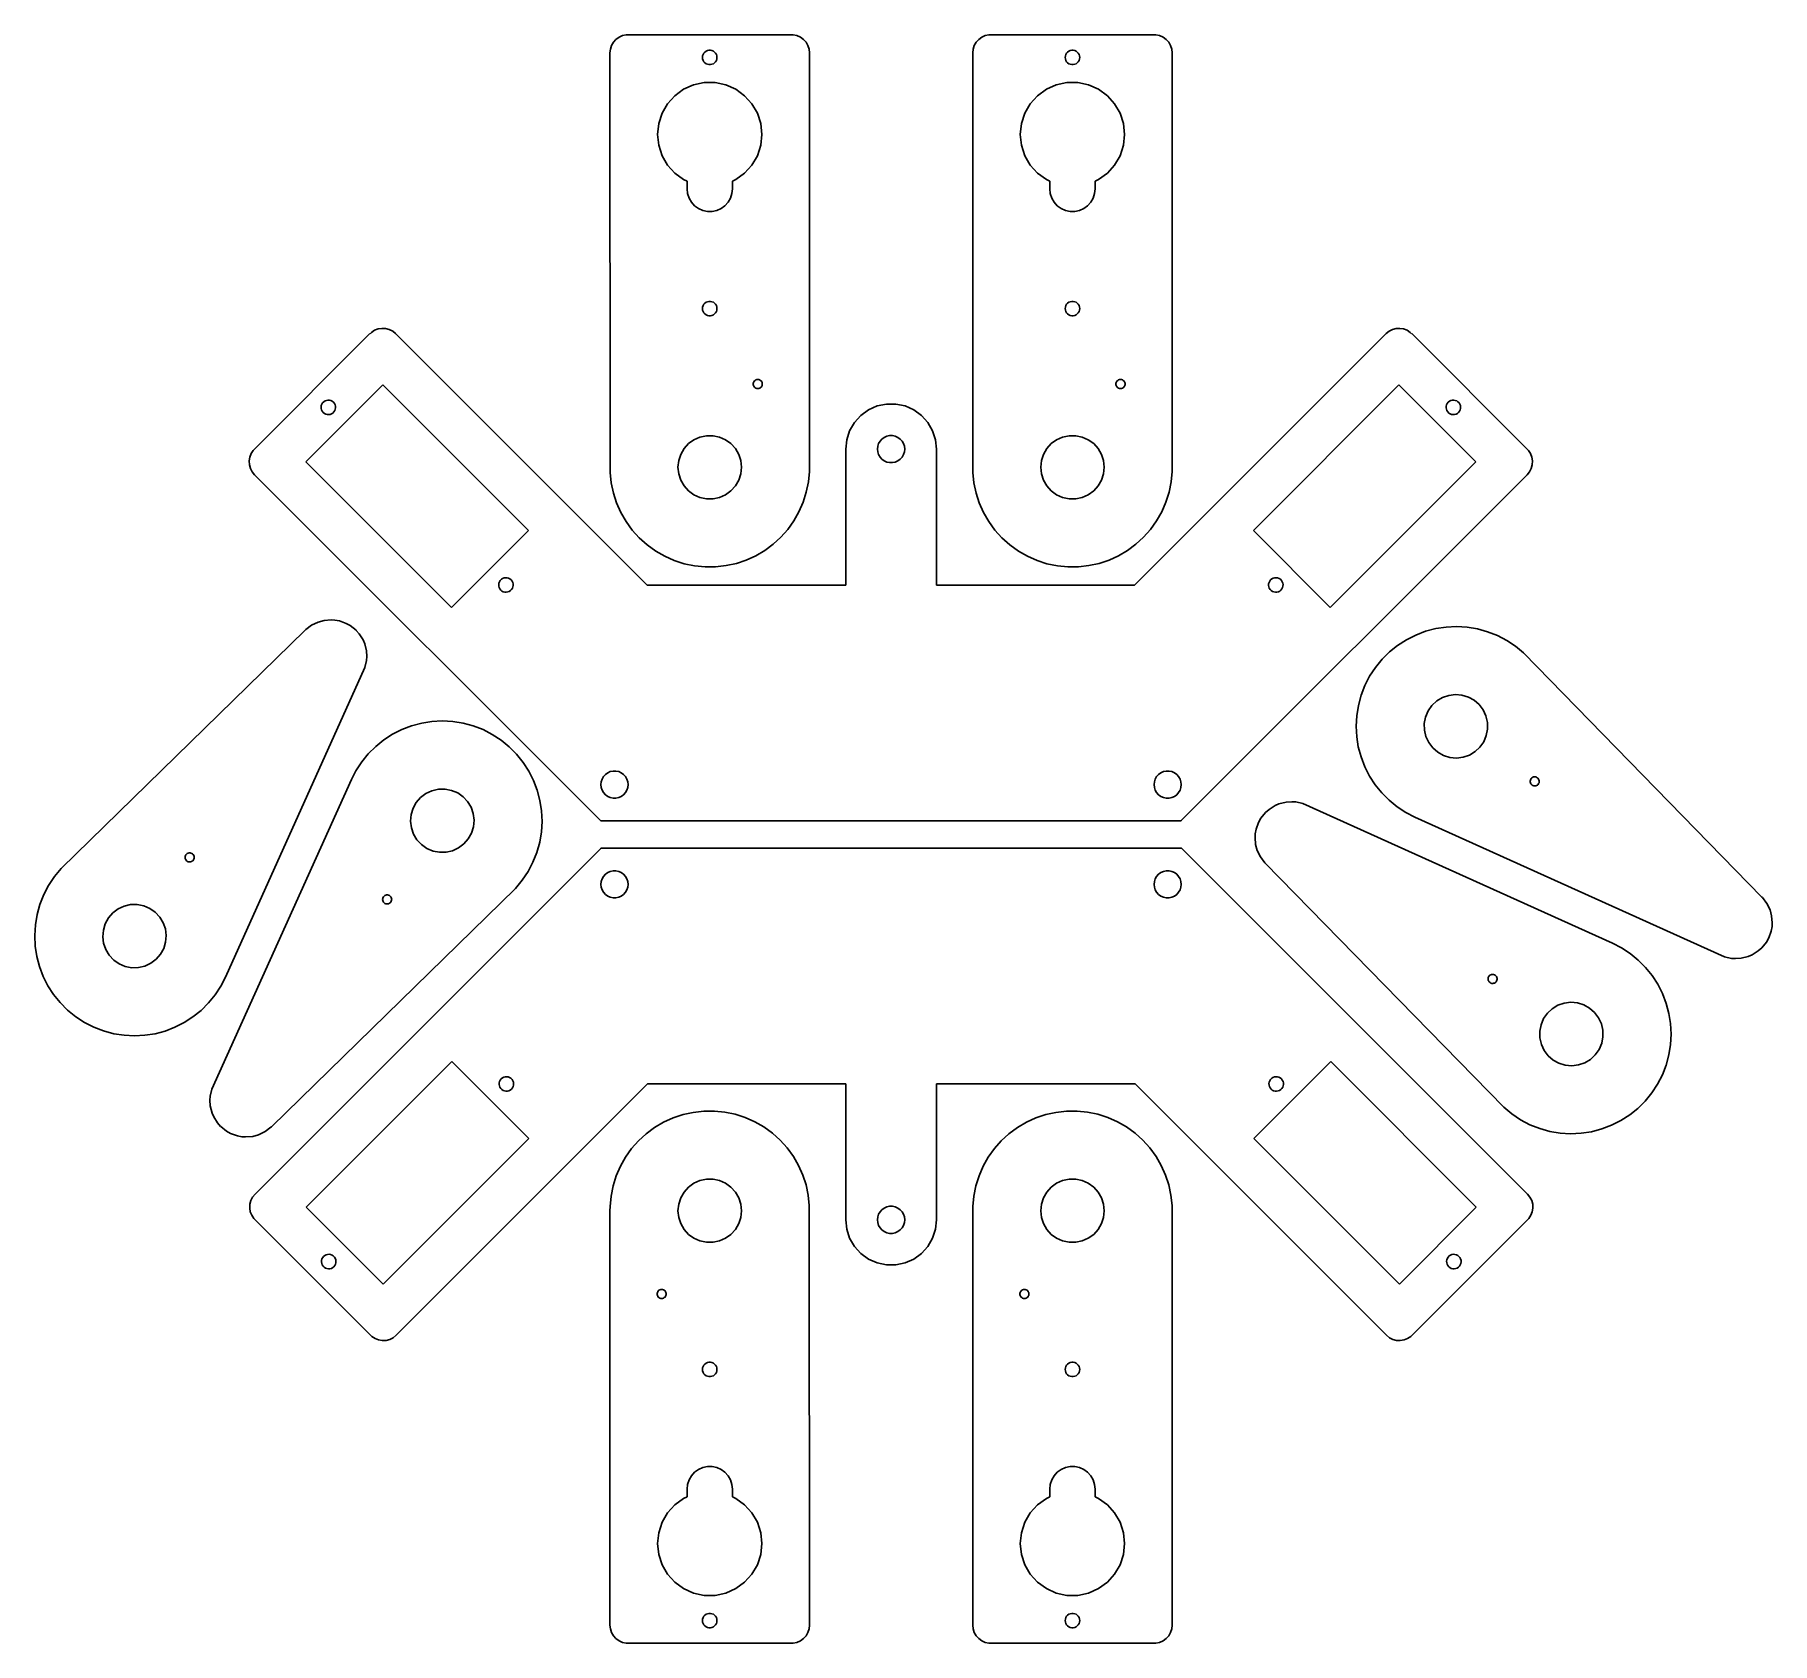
# Model space of a CAD drawing. Header units: metres. Extents: x -94 to 97, y -24 to 154.
import ezdxf

# ---------------------------------------------------------------- set-up
doc = ezdxf.new("R2010")
doc.units = ezdxf.units.M

msp = doc.modelspace()

# ---------------------------------------------------------------- linework, layer by layer
for p, q in [((-30, 153.432), (-30.3383, 153.186)), ((-29.618, 153.602), (-30, 153.432)), ((-29.209, 153.689), (-29.618, 153.602)), ((-29, 153.689), (-29.209, 153.689)), ((-11, 153.7), (-29, 153.7)), ((-29, 153.7), (-29, 153.689)), ((-11, 153.689), (-11, 153.7)), ((-10.791, 153.689), (-11, 153.689)), ((-10.382, 153.602), (-10.791, 153.689)), ((-10, 153.432), (-10.382, 153.602)), ((-9.66174, 153.186), (-10, 153.432)), ((10, 153.432), (9.66174, 153.186)), ((10.382, 153.602), (10, 153.432)), ((10.791, 153.689), (10.382, 153.602)), ((11, 153.689), (10.791, 153.689)), ((29, 153.7), (11, 153.7)), ((11, 153.7), (11, 153.689)), ((29, 153.689), (29, 153.7)), ((29.209, 153.689), (29, 153.689)), ((29.618, 153.602), (29.209, 153.689)), ((30, 153.432), (29.618, 153.602)), ((30.3383, 153.186), (30, 153.432)), ((-30.9563, 152.116), (-31, 151.7)), ((-31, 151.7), (-30.9849, 105.424)), ((-30.8271, 152.513), (-30.9563, 152.116)), ((-30.618, 152.876), (-30.8271, 152.513)), ((-30.3383, 153.186), (-30.618, 152.876)), ((-20.8, 151.2), (-20.7825, 151.366)), ((-20.7825, 151.366), (-20.7308, 151.525)), ((-20.7308, 151.525), (-20.6472, 151.67)), ((-20.6472, 151.67), (-20.5353, 151.795)), ((-20.5353, 151.795), (-20.4, 151.893)), ((-20.4, 151.893), (-20.2472, 151.961)), ((-20.2472, 151.961), (-20.0836, 151.996)), ((-20.0836, 151.996), (-19.9164, 151.996)), ((-19.9164, 151.996), (-19.7528, 151.961)), ((-19.7528, 151.961), (-19.6, 151.893)), ((-19.6, 151.893), (-19.4647, 151.795)), ((-19.4647, 151.795), (-19.3528, 151.67)), ((-19.3528, 151.67), (-19.2692, 151.525)), ((-19.2692, 151.525), (-19.2175, 151.366)), ((-19.2175, 151.366), (-19.2, 151.2)), ((-9.38197, 152.876), (-9.66174, 153.186)), ((-9.17291, 152.513), (-9.38197, 152.876)), ((-9.04372, 152.116), (-9.17291, 152.513)), ((-9, 151.7), (-9.04372, 152.116)), ((-9, 106), (-9, 151.7)), ((9.04372, 152.116), (9, 151.7)), ((9, 151.7), (9.01508, 105.424)), ((9.17291, 152.513), (9.04372, 152.116)), ((9.38197, 152.876), (9.17291, 152.513)), ((9.66174, 153.186), (9.38197, 152.876)), ((19.2, 151.2), (19.2175, 151.366)), ((19.2175, 151.366), (19.2692, 151.525)), ((19.2692, 151.525), (19.3528, 151.67)), ((19.3528, 151.67), (19.4647, 151.795)), ((19.4647, 151.795), (19.6, 151.893)), ((19.6, 151.893), (19.7528, 151.961)), ((19.7528, 151.961), (19.9164, 151.996)), ((19.9164, 151.996), (20.0836, 151.996)), ((20.0836, 151.996), (20.2472, 151.961)), ((20.2472, 151.961), (20.4, 151.893)), ((20.4, 151.893), (20.5353, 151.795)), ((20.5353, 151.795), (20.6472, 151.67)), ((20.6472, 151.67), (20.7308, 151.525)), ((20.7308, 151.525), (20.7825, 151.366)), ((20.7825, 151.366), (20.8, 151.2)), ((30.618, 152.876), (30.3383, 153.186)), ((30.8271, 152.513), (30.618, 152.876)), ((30.9563, 152.116), (30.8271, 152.513)), ((31, 151.7), (30.9563, 152.116)), ((31, 106), (31, 151.7)), ((-20.7825, 151.034), (-20.8, 151.2)), ((-20.7308, 150.875), (-20.7825, 151.034)), ((-20.6472, 150.73), (-20.7308, 150.875)), ((-20.5353, 150.605), (-20.6472, 150.73)), ((-20.4, 150.507), (-20.5353, 150.605)), ((-20.2472, 150.439), (-20.4, 150.507)), ((-20.0836, 150.404), (-20.2472, 150.439)), ((-19.9164, 150.404), (-20.0836, 150.404)), ((-19.7528, 150.439), (-19.9164, 150.404)), ((-19.6, 150.507), (-19.7528, 150.439)), ((-19.4647, 150.605), (-19.6, 150.507)), ((-19.3528, 150.73), (-19.4647, 150.605)), ((-19.2692, 150.875), (-19.3528, 150.73)), ((-19.2175, 151.034), (-19.2692, 150.875)), ((-19.2, 151.2), (-19.2175, 151.034)), ((19.2175, 151.034), (19.2, 151.2)), ((19.2692, 150.875), (19.2175, 151.034)), ((19.3528, 150.73), (19.2692, 150.875)), ((19.4647, 150.605), (19.3528, 150.73)), ((19.6, 150.507), (19.4647, 150.605)), ((19.7528, 150.439), (19.6, 150.507)), ((19.9164, 150.404), (19.7528, 150.439)), ((20.0836, 150.404), (19.9164, 150.404)), ((20.2472, 150.439), (20.0836, 150.404)), ((20.4, 150.507), (20.2472, 150.439)), ((20.5353, 150.605), (20.4, 150.507)), ((20.6472, 150.73), (20.5353, 150.605)), ((20.7308, 150.875), (20.6472, 150.73)), ((20.7825, 151.034), (20.7308, 150.875)), ((20.8, 151.2), (20.7825, 151.034)), ((-23.8475, 146.973), (-22.875, 147.68)), ((-22.875, 147.68), (-21.7768, 148.169)), ((-21.7768, 148.169), (-20.601, 148.419)), ((-20.601, 148.419), (-19.399, 148.419)), ((-19.399, 148.419), (-18.2232, 148.169)), ((-18.2232, 148.169), (-17.125, 147.68)), ((-17.125, 147.68), (-16.1525, 146.973)), ((16.1525, 146.973), (17.125, 147.68)), ((17.125, 147.68), (18.2232, 148.169)), ((18.2232, 148.169), (19.399, 148.419)), ((19.399, 148.419), (20.601, 148.419)), ((20.601, 148.419), (21.7768, 148.169)), ((21.7768, 148.169), (22.875, 147.68)), ((22.875, 147.68), (23.8475, 146.973)), ((-25.2529, 145.039), (-24.6518, 146.08)), ((-24.6518, 146.08), (-23.8475, 146.973)), ((-16.1525, 146.973), (-15.3482, 146.08)), ((-15.3482, 146.08), (-14.7471, 145.039)), ((14.7471, 145.039), (15.3482, 146.08)), ((15.3482, 146.08), (16.1525, 146.973)), ((23.8475, 146.973), (24.6518, 146.08)), ((24.6518, 146.08), (25.2529, 145.039)), ((-25.75, 142.7), (-25.6243, 143.895)), ((-25.6243, 143.895), (-25.2529, 145.039)), ((-14.7471, 145.039), (-14.3757, 143.895)), ((-14.3757, 143.895), (-14.25, 142.7)), ((14.25, 142.7), (14.3757, 143.895)), ((14.3757, 143.895), (14.7471, 145.039)), ((25.2529, 145.039), (25.6243, 143.895)), ((25.6243, 143.895), (25.75, 142.7)), ((-25.6243, 141.505), (-25.75, 142.7)), ((-14.25, 142.7), (-14.3757, 141.505)), ((14.3757, 141.505), (14.25, 142.7)), ((25.75, 142.7), (25.6243, 141.505)), ((-25.2529, 140.361), (-25.6243, 141.505)), ((-24.6518, 139.32), (-25.2529, 140.361)), ((-14.7471, 140.361), (-15.3482, 139.32)), ((-14.3757, 141.505), (-14.7471, 140.361)), ((14.7471, 140.361), (14.3757, 141.505)), ((15.3482, 139.32), (14.7471, 140.361)), ((25.2529, 140.361), (24.6518, 139.32)), ((25.6243, 141.505), (25.2529, 140.361)), ((-23.8475, 138.427), (-24.6518, 139.32)), ((-22.875, 137.72), (-23.8475, 138.427)), ((-16.1525, 138.427), (-17.125, 137.72)), ((-15.3482, 139.32), (-16.1525, 138.427)), ((16.1525, 138.427), (15.3482, 139.32)), ((17.125, 137.72), (16.1525, 138.427)), ((23.8475, 138.427), (22.875, 137.72)), ((24.6518, 139.32), (23.8475, 138.427)), ((-22.5, 137.553), (-22.875, 137.72)), ((-22.5, 136.7), (-22.5, 137.553)), ((-22.4454, 136.18), (-22.5, 136.7)), ((-22.2839, 135.683), (-22.4454, 136.18)), ((-17.5546, 136.18), (-17.7161, 135.683)), ((-17.5, 136.7), (-17.5546, 136.18)), ((-17.125, 137.72), (-17.5, 137.553)), ((-17.5, 137.553), (-17.5, 136.7)), ((17.5, 137.553), (17.125, 137.72)), ((17.5, 136.7), (17.5, 137.553)), ((17.5546, 136.18), (17.5, 136.7)), ((17.7161, 135.683), (17.5546, 136.18)), ((22.4454, 136.18), (22.2839, 135.683)), ((22.5, 136.7), (22.4454, 136.18)), ((22.875, 137.72), (22.5, 137.553)), ((22.5, 137.553), (22.5, 136.7)), ((-22.0225, 135.231), (-22.2839, 135.683)), ((-21.6728, 134.842), (-22.0225, 135.231)), ((-21.25, 134.535), (-21.6728, 134.842)), ((-20.7725, 134.322), (-21.25, 134.535)), ((-20.2613, 134.214), (-20.7725, 134.322)), ((-19.7387, 134.214), (-20.2613, 134.214)), ((-19.2275, 134.322), (-19.7387, 134.214)), ((-18.75, 134.535), (-19.2275, 134.322)), ((-18.3272, 134.842), (-18.75, 134.535)), ((-17.9775, 135.231), (-18.3272, 134.842)), ((-17.7161, 135.683), (-17.9775, 135.231)), ((17.9775, 135.231), (17.7161, 135.683)), ((18.3272, 134.842), (17.9775, 135.231)), ((18.75, 134.535), (18.3272, 134.842)), ((19.2275, 134.322), (18.75, 134.535)), ((19.7387, 134.214), (19.2275, 134.322)), ((20.2613, 134.214), (19.7387, 134.214)), ((20.7725, 134.322), (20.2613, 134.214)), ((21.25, 134.535), (20.7725, 134.322)), ((21.6728, 134.842), (21.25, 134.535)), ((22.0225, 135.231), (21.6728, 134.842)), ((22.2839, 135.683), (22.0225, 135.231)), ((-20.8, 123.5), (-20.7825, 123.666)), ((-20.7825, 123.334), (-20.8, 123.5)), ((-20.7825, 123.666), (-20.7308, 123.825)), ((-20.7308, 123.175), (-20.7825, 123.334)), ((-20.7308, 123.825), (-20.6472, 123.97)), ((-20.6472, 123.03), (-20.7308, 123.175)), ((-20.6472, 123.97), (-20.5353, 124.095)), ((-20.5353, 122.905), (-20.6472, 123.03)), ((-20.5353, 124.095), (-20.4, 124.193)), ((-20.4, 122.807), (-20.5353, 122.905)), ((-20.4, 124.193), (-20.2472, 124.261)), ((-20.2472, 122.739), (-20.4, 122.807)), ((-20.2472, 124.261), (-20.0836, 124.296)), ((-20.0836, 122.704), (-20.2472, 122.739)), ((-20.0836, 124.296), (-19.9164, 124.296)), ((-19.9164, 122.704), (-20.0836, 122.704)), ((-19.9164, 124.296), (-19.7528, 124.261)), ((-19.7528, 122.739), (-19.9164, 122.704)), ((-19.7528, 124.261), (-19.6, 124.193)), ((-19.6, 122.807), (-19.7528, 122.739)), ((-19.6, 124.193), (-19.4647, 124.095)), ((-19.4647, 122.905), (-19.6, 122.807)), ((-19.4647, 124.095), (-19.3528, 123.97)), ((-19.3528, 123.03), (-19.4647, 122.905)), ((-19.3528, 123.97), (-19.2692, 123.825)), ((-19.2692, 123.175), (-19.3528, 123.03)), ((-19.2692, 123.825), (-19.2175, 123.666)), ((-19.2175, 123.334), (-19.2692, 123.175)), ((-19.2175, 123.666), (-19.2, 123.5)), ((-19.2, 123.5), (-19.2175, 123.334)), ((19.2, 123.5), (19.2175, 123.666)), ((19.2175, 123.334), (19.2, 123.5)), ((19.2175, 123.666), (19.2692, 123.825)), ((19.2692, 123.175), (19.2175, 123.334)), ((19.2692, 123.825), (19.3528, 123.97)), ((19.3528, 123.03), (19.2692, 123.175)), ((19.3528, 123.97), (19.4647, 124.095)), ((19.4647, 122.905), (19.3528, 123.03)), ((19.4647, 124.095), (19.6, 124.193)), ((19.6, 122.807), (19.4647, 122.905)), ((19.6, 124.193), (19.7528, 124.261)), ((19.7528, 122.739), (19.6, 122.807)), ((19.7528, 124.261), (19.9164, 124.296)), ((19.9164, 122.704), (19.7528, 122.739)), ((19.9164, 124.296), (20.0836, 124.296)), ((20.0836, 122.704), (19.9164, 122.704)), ((20.0836, 124.296), (20.2472, 124.261)), ((20.2472, 122.739), (20.0836, 122.704)), ((20.2472, 124.261), (20.4, 124.193)), ((20.4, 122.807), (20.2472, 122.739)), ((20.4, 124.193), (20.5353, 124.095)), ((20.5353, 122.905), (20.4, 122.807)), ((20.5353, 124.095), (20.6472, 123.97)), ((20.6472, 123.03), (20.5353, 122.905)), ((20.6472, 123.97), (20.7308, 123.825)), ((20.7308, 123.175), (20.6472, 123.03)), ((20.7308, 123.825), (20.7825, 123.666)), ((20.7825, 123.334), (20.7308, 123.175)), ((20.7825, 123.666), (20.8, 123.5)), ((20.8, 123.5), (20.7825, 123.334)), ((-57.4642, 120.736), (-70.1921, 108.008)), ((-57.4565, 120.728), (-57.4642, 120.736)), ((-57.3086, 120.876), (-57.4565, 120.728)), ((-56.958, 121.104), (-57.3086, 120.876)), ((-56.5676, 121.253), (-56.958, 121.104)), ((-56.1547, 121.319), (-56.5676, 121.253)), ((-55.7371, 121.297), (-56.1547, 121.319)), ((-55.3333, 121.189), (-55.7371, 121.297)), ((-54.9607, 120.999), (-55.3333, 121.189)), ((-54.6358, 120.736), (-54.9607, 120.999)), ((-26.9, 93), (-54.6358, 120.736)), ((54.5858, 120.736), (26.85, 93)), ((54.9107, 120.999), (54.5858, 120.736)), ((55.2833, 121.189), (54.9107, 120.999)), ((55.6871, 121.297), (55.2833, 121.189)), ((56.1047, 121.319), (55.6871, 121.297)), ((56.5176, 121.253), (56.1047, 121.319)), ((56.908, 121.104), (56.5176, 121.253)), ((57.2586, 120.876), (56.908, 121.104)), ((57.4065, 120.728), (57.2586, 120.876)), ((57.4142, 120.736), (57.4065, 120.728)), ((70.1421, 108.008), (57.4142, 120.736)), ((-64.5353, 106.594), (-56.05, 115.079)), ((-56.05, 115.079), (-39.9987, 99.0276)), ((-15.1973, 115.232), (-15.1755, 115.334)), ((-15.1973, 115.128), (-15.1973, 115.232)), ((-15.1755, 115.025), (-15.1973, 115.128)), ((-15.1755, 115.334), (-15.133, 115.43)), ((-15.133, 114.93), (-15.1755, 115.025)), ((-15.133, 115.43), (-15.0716, 115.514)), ((-15.0716, 115.514), (-14.9939, 115.584)), ((-14.9939, 115.584), (-14.9034, 115.637)), ((-14.9034, 115.637), (-14.804, 115.669)), ((-14.804, 115.669), (-14.7, 115.68)), ((-14.7, 115.68), (-14.5961, 115.669)), ((-14.5961, 115.669), (-14.4966, 115.637)), ((-14.4966, 115.637), (-14.4061, 115.584)), ((-14.4061, 115.584), (-14.3284, 115.514)), ((-14.3284, 115.514), (-14.267, 115.43)), ((-14.267, 115.43), (-14.2245, 115.334)), ((-14.2245, 115.025), (-14.267, 114.93)), ((-14.2245, 115.334), (-14.2027, 115.232)), ((-14.2027, 115.128), (-14.2245, 115.025)), ((-14.2027, 115.232), (-14.2027, 115.128)), ((24.8027, 115.232), (24.8245, 115.334)), ((24.8027, 115.128), (24.8027, 115.232)), ((24.8245, 115.025), (24.8027, 115.128)), ((24.8245, 115.334), (24.867, 115.43)), ((24.867, 114.93), (24.8245, 115.025)), ((24.867, 115.43), (24.9284, 115.514)), ((24.9284, 115.514), (25.0061, 115.584)), ((25.0061, 115.584), (25.0966, 115.637)), ((25.0966, 115.637), (25.196, 115.669)), ((25.196, 115.669), (25.3, 115.68)), ((25.3, 115.68), (25.4039, 115.669)), ((25.4039, 115.669), (25.5034, 115.637)), ((25.5034, 115.637), (25.5939, 115.584)), ((25.5939, 115.584), (25.6716, 115.514)), ((25.6716, 115.514), (25.733, 115.43)), ((25.733, 115.43), (25.7755, 115.334)), ((25.7755, 115.025), (25.733, 114.93)), ((25.7755, 115.334), (25.7973, 115.232)), ((25.7973, 115.128), (25.7755, 115.025)), ((25.7973, 115.232), (25.7973, 115.128)), ((39.9487, 99.0276), (56, 115.079)), ((56, 115.079), (64.4853, 106.594)), ((-62.7732, 112.967), (-62.6821, 113.108)), ((-62.6821, 113.108), (-62.5639, 113.226)), ((-62.5639, 113.226), (-62.4236, 113.317)), ((-62.4236, 113.317), (-62.2675, 113.377)), ((-62.2675, 113.377), (-62.1023, 113.403)), ((-62.1023, 113.403), (-61.9353, 113.394)), ((-61.9353, 113.394), (-61.7737, 113.351)), ((-61.7737, 113.351), (-61.6247, 113.275)), ((-61.6247, 113.275), (-61.4947, 113.17)), ((-61.4947, 113.17), (-61.3895, 113.04)), ((-15.0716, 114.845), (-15.133, 114.93)), ((-14.9939, 114.775), (-15.0716, 114.845)), ((-14.9034, 114.723), (-14.9939, 114.775)), ((-14.804, 114.691), (-14.9034, 114.723)), ((-14.7, 114.68), (-14.804, 114.691)), ((-14.5961, 114.691), (-14.7, 114.68)), ((-14.4966, 114.723), (-14.5961, 114.691)), ((-14.4061, 114.775), (-14.4966, 114.723)), ((-14.3284, 114.845), (-14.4061, 114.775)), ((-14.267, 114.93), (-14.3284, 114.845)), ((24.9284, 114.845), (24.867, 114.93)), ((25.0061, 114.775), (24.9284, 114.845)), ((25.0966, 114.723), (25.0061, 114.775)), ((25.196, 114.691), (25.0966, 114.723)), ((25.3, 114.68), (25.196, 114.691)), ((25.4039, 114.691), (25.3, 114.68)), ((25.5034, 114.723), (25.4039, 114.691)), ((25.5939, 114.775), (25.5034, 114.723)), ((25.6716, 114.845), (25.5939, 114.775)), ((25.733, 114.93), (25.6716, 114.845)), ((61.3395, 113.04), (61.4447, 113.17)), ((61.4447, 113.17), (61.5747, 113.275)), ((61.5747, 113.275), (61.7237, 113.351)), ((61.7237, 113.351), (61.8853, 113.394)), ((61.8853, 113.394), (62.0523, 113.403)), ((62.0523, 113.403), (62.2175, 113.377)), ((62.2175, 113.377), (62.3736, 113.317)), ((62.3736, 113.317), (62.5139, 113.226)), ((62.5139, 113.226), (62.6321, 113.108)), ((62.6321, 113.108), (62.7232, 112.967)), ((-62.8593, 112.646), (-62.8331, 112.811)), ((-62.8506, 112.479), (-62.8593, 112.646)), ((-62.8073, 112.317), (-62.8506, 112.479)), ((-62.8331, 112.811), (-62.7732, 112.967)), ((-62.7313, 112.168), (-62.8073, 112.317)), ((-62.6261, 112.038), (-62.7313, 112.168)), ((-62.4961, 111.933), (-62.6261, 112.038)), ((-62.3471, 111.857), (-62.4961, 111.933)), ((-62.1855, 111.814), (-62.3471, 111.857)), ((-62.0185, 111.805), (-62.1855, 111.814)), ((-61.8533, 111.831), (-62.0185, 111.805)), ((-61.6972, 111.891), (-61.8533, 111.831)), ((-61.5569, 111.982), (-61.6972, 111.891)), ((-61.4387, 112.101), (-61.5569, 111.982)), ((-61.3476, 112.241), (-61.4387, 112.101)), ((-61.3895, 113.04), (-61.3135, 112.891)), ((-61.2877, 112.397), (-61.3476, 112.241)), ((-61.3135, 112.891), (-61.2702, 112.729)), ((-61.2615, 112.562), (-61.2877, 112.397)), ((-61.2702, 112.729), (-61.2615, 112.562)), ((-3.34564, 111.716), (-4.04507, 110.939)), ((-2.5, 112.33), (-3.34564, 111.716)), ((-1.54507, 112.755), (-2.5, 112.33)), ((-0.52264, 112.973), (-1.54507, 112.755)), ((0.52264, 112.973), (-0.52264, 112.973)), ((1.54509, 112.755), (0.52264, 112.973)), ((2.5, 112.33), (1.54509, 112.755)), ((3.34566, 111.716), (2.5, 112.33)), ((4.04509, 110.939), (3.34566, 111.716)), ((61.2115, 112.562), (61.2202, 112.729)), ((61.2377, 112.397), (61.2115, 112.562)), ((61.2202, 112.729), (61.2635, 112.891)), ((61.2976, 112.241), (61.2377, 112.397)), ((61.2635, 112.891), (61.3395, 113.04)), ((61.3887, 112.101), (61.2976, 112.241)), ((61.5069, 111.982), (61.3887, 112.101)), ((61.6472, 111.891), (61.5069, 111.982)), ((61.8033, 111.831), (61.6472, 111.891)), ((61.9685, 111.805), (61.8033, 111.831)), ((62.1355, 111.814), (61.9685, 111.805)), ((62.2971, 111.857), (62.1355, 111.814)), ((62.4461, 111.933), (62.2971, 111.857)), ((62.5761, 112.038), (62.4461, 111.933)), ((62.6813, 112.168), (62.5761, 112.038)), ((62.7573, 112.317), (62.6813, 112.168)), ((62.7232, 112.967), (62.7831, 112.811)), ((62.8006, 112.479), (62.7573, 112.317)), ((62.7831, 112.811), (62.8093, 112.646)), ((62.8093, 112.646), (62.8006, 112.479)), ((-21.75, 109.031), (-21.0816, 109.329)), ((-21.0816, 109.329), (-20.3658, 109.481)), ((-20.3658, 109.481), (-19.6342, 109.481)), ((-19.6342, 109.481), (-18.9184, 109.329)), ((-18.9184, 109.329), (-18.25, 109.031)), ((-4.56772, 110.034), (-4.89073, 109.04)), ((-4.04507, 110.939), (-4.56772, 110.034)), ((-1.00369, 109.115), (-0.75, 109.299)), ((-0.75, 109.299), (-0.46352, 109.427)), ((-0.46352, 109.427), (-0.15678, 109.492)), ((-0.15678, 109.492), (0.1568, 109.492)), ((0.1568, 109.492), (0.46353, 109.427)), ((0.46353, 109.427), (0.75, 109.299)), ((0.75, 109.299), (1.00371, 109.115)), ((4.56773, 110.034), (4.04509, 110.939)), ((4.89075, 109.04), (4.56773, 110.034)), ((18.25, 109.031), (18.9184, 109.329)), ((18.9184, 109.329), (19.6342, 109.481)), ((19.6342, 109.481), (20.3658, 109.481)), ((20.3658, 109.481), (21.0816, 109.329)), ((21.0816, 109.329), (21.75, 109.031)), ((-70.5599, 107.502), (-70.7098, 107.111)), ((-70.3322, 107.852), (-70.5599, 107.502)), ((-70.1844, 108), (-70.3322, 107.852)), ((-70.1921, 108.008), (-70.1844, 108)), ((-23.4235, 106.728), (-23.1974, 107.424)), ((-23.1974, 107.424), (-22.8316, 108.057)), ((-22.8316, 108.057), (-22.3419, 108.601)), ((-22.3419, 108.601), (-21.75, 109.031)), ((-18.25, 109.031), (-17.6581, 108.601)), ((-17.6581, 108.601), (-17.1684, 108.057)), ((-17.1684, 108.057), (-16.8026, 107.424)), ((-16.8026, 107.424), (-16.5765, 106.728)), ((-4.89073, 109.04), (-5, 108)), ((-5, 108), (-5, 93)), ((-1.5, 108), (-1.46721, 108.312)), ((-1.46721, 107.688), (-1.5, 108)), ((-1.46721, 108.312), (-1.37032, 108.61)), ((-1.37032, 107.39), (-1.46721, 107.688)), ((-1.37032, 108.61), (-1.21352, 108.882)), ((-1.21352, 107.118), (-1.37032, 107.39)), ((-1.21352, 108.882), (-1.00369, 109.115)), ((1.00371, 109.115), (1.21353, 108.882)), ((1.21353, 108.882), (1.37033, 108.61)), ((1.37033, 107.39), (1.21353, 107.118)), ((1.37033, 108.61), (1.46722, 108.312)), ((1.46722, 107.688), (1.37033, 107.39)), ((1.46722, 108.312), (1.5, 108)), ((1.5, 108), (1.46722, 107.688)), ((5, 108), (4.89075, 109.04)), ((5, 93), (5, 108)), ((16.5765, 106.728), (16.8026, 107.424)), ((16.8026, 107.424), (17.1684, 108.057)), ((17.1684, 108.057), (17.6581, 108.601)), ((17.6581, 108.601), (18.25, 109.031)), ((21.75, 109.031), (22.3419, 108.601)), ((22.3419, 108.601), (22.8316, 108.057)), ((22.8316, 108.057), (23.1974, 107.424)), ((23.1974, 107.424), (23.4235, 106.728)), ((70.1344, 108), (70.1421, 108.008)), ((70.2822, 107.852), (70.1344, 108)), ((70.5099, 107.502), (70.2822, 107.852)), ((70.6598, 107.111), (70.5099, 107.502)), ((-70.7098, 107.111), (-70.7752, 106.698)), ((-70.7752, 106.698), (-70.7533, 106.281)), ((-70.7533, 106.281), (-70.6451, 105.877)), ((-70.6451, 105.877), (-70.4553, 105.504)), ((-70.4553, 105.504), (-70.1921, 105.179)), ((-48.4839, 90.5423), (-64.5353, 106.594)), ((-30.9849, 105.424), (-30.8646, 104.279)), ((-23.5, 106), (-23.4235, 106.728)), ((-23.4235, 105.272), (-23.5, 106)), ((-16.5765, 106.728), (-16.5, 106)), ((-16.5, 106), (-16.5765, 105.272)), ((-9.12083, 104.374), (-9.01048, 105.52)), ((-9.01048, 105.52), (-9, 106)), ((-1.00369, 106.885), (-1.21352, 107.118)), ((-0.75, 106.701), (-1.00369, 106.885)), ((-0.46352, 106.573), (-0.75, 106.701)), ((-0.15678, 106.508), (-0.46352, 106.573)), ((0.1568, 106.508), (-0.15678, 106.508)), ((0.46353, 106.573), (0.1568, 106.508)), ((0.75, 106.701), (0.46353, 106.573)), ((1.00371, 106.885), (0.75, 106.701)), ((1.21353, 107.118), (1.00371, 106.885)), ((9.01508, 105.424), (9.13544, 104.279)), ((16.5, 106), (16.5765, 106.728)), ((16.5765, 105.272), (16.5, 106)), ((23.4235, 106.728), (23.5, 106)), ((23.5, 106), (23.4235, 105.272)), ((30.8792, 104.374), (30.9895, 105.52)), ((30.9895, 105.52), (31, 106)), ((64.4853, 106.594), (48.4339, 90.5423)), ((70.1421, 105.179), (70.4053, 105.504)), ((70.4053, 105.504), (70.5951, 105.877)), ((70.5951, 105.877), (70.7033, 106.281)), ((70.7252, 106.698), (70.6598, 107.111)), ((70.7033, 106.281), (70.7252, 106.698)), ((-70.1921, 105.179), (-32.0084, 66.9957)), ((-30.8646, 104.279), (-30.6252, 103.153)), ((-23.1974, 104.576), (-23.4235, 105.272)), ((-22.8316, 103.943), (-23.1974, 104.576)), ((-22.3419, 103.399), (-22.8316, 103.943)), ((-17.1684, 103.943), (-17.6581, 103.399)), ((-16.8026, 104.576), (-17.1684, 103.943)), ((-16.5765, 105.272), (-16.8026, 104.576)), ((-9.35039, 103.246), (-9.12083, 104.374)), ((9.13544, 104.279), (9.37482, 103.153)), ((16.8026, 104.576), (16.5765, 105.272)), ((17.1684, 103.943), (16.8026, 104.576)), ((17.6581, 103.399), (17.1684, 103.943)), ((22.8316, 103.943), (22.3419, 103.399)), ((23.1974, 104.576), (22.8316, 103.943)), ((23.4235, 105.272), (23.1974, 104.576)), ((30.6496, 103.246), (30.8792, 104.374)), ((32, 67.0373), (70.1421, 105.179)), ((-30.6252, 103.153), (-30.2694, 102.058)), ((-30.2694, 102.058), (-29.8011, 101.006)), ((-21.75, 102.969), (-22.3419, 103.399)), ((-21.0816, 102.671), (-21.75, 102.969)), ((-20.3658, 102.519), (-21.0816, 102.671)), ((-19.6342, 102.519), (-20.3658, 102.519)), ((-18.9184, 102.671), (-19.6342, 102.519)), ((-18.25, 102.969), (-18.9184, 102.671)), ((-17.6581, 103.399), (-18.25, 102.969)), ((-10.1557, 101.092), (-9.69661, 102.148)), ((-9.69661, 102.148), (-9.35039, 103.246)), ((9.37482, 103.153), (9.73062, 102.058)), ((9.73062, 102.058), (10.1989, 101.006)), ((18.25, 102.969), (17.6581, 103.399)), ((18.9184, 102.671), (18.25, 102.969)), ((19.6342, 102.519), (18.9184, 102.671)), ((20.3658, 102.519), (19.6342, 102.519)), ((21.0816, 102.671), (20.3658, 102.519)), ((21.75, 102.969), (21.0816, 102.671)), ((22.3419, 103.399), (21.75, 102.969)), ((29.8443, 101.092), (30.3034, 102.148)), ((30.3034, 102.148), (30.6496, 103.246)), ((-29.8011, 101.006), (-29.2254, 100.009)), ((-29.2254, 100.009), (-28.5486, 99.0775)), ((-11.3913, 99.1523), (-10.7227, 100.09)), ((-10.7227, 100.09), (-10.1557, 101.092)), ((10.1989, 101.006), (10.7746, 100.009)), ((10.7746, 100.009), (11.4514, 99.0775)), ((28.6087, 99.1523), (29.2773, 100.09)), ((29.2773, 100.09), (29.8443, 101.092)), ((-39.9987, 99.0276), (-48.4839, 90.5423)), ((-28.5486, 99.0775), (-27.7782, 98.2218)), ((-27.7782, 98.2218), (-26.9076, 97.4393)), ((-13.0031, 97.5121), (-12.1543, 98.29)), ((-12.1543, 98.29), (-11.3913, 99.1523)), ((11.4514, 99.0775), (12.2218, 98.2218)), ((12.2218, 98.2218), (13.0924, 97.4393)), ((26.9969, 97.5121), (27.8457, 98.29)), ((27.8457, 98.29), (28.6087, 99.1523)), ((48.4339, 90.5423), (39.9487, 99.0276)), ((-26.9076, 97.4393), (-25.9588, 96.7538)), ((-25.9588, 96.7538), (-24.9596, 96.1816)), ((-24.9596, 96.1816), (-23.9062, 95.7169)), ((-15.9685, 95.7654), (-14.9208, 96.2429)), ((-14.9208, 96.2429), (-13.9287, 96.8273)), ((-13.9287, 96.8273), (-13.0031, 97.5121)), ((13.0924, 97.4393), (14.0412, 96.7538)), ((14.0412, 96.7538), (15.0404, 96.1815)), ((15.0404, 96.1815), (16.0938, 95.7169)), ((24.0315, 95.7654), (25.0792, 96.2429)), ((25.0792, 96.2429), (26.0713, 96.8273)), ((26.0713, 96.8273), (26.9969, 97.5121)), ((-23.9062, 95.7169), (-22.8099, 95.3649)), ((-22.8099, 95.3649), (-21.6639, 95.1266)), ((-21.6639, 95.1266), (-20.5182, 95.0122)), ((-20.5182, 95.0122), (-19.3476, 95.0194)), ((-19.3476, 95.0194), (-18.1845, 95.1509)), ((-18.1845, 95.1509), (-17.0604, 95.4001)), ((-17.0604, 95.4001), (-15.9685, 95.7654)), ((16.0938, 95.7169), (17.1901, 95.3649)), ((17.1901, 95.3649), (18.3361, 95.1266)), ((18.3361, 95.1266), (19.4818, 95.0122)), ((19.4818, 95.0122), (20.6524, 95.0193)), ((20.6524, 95.0193), (21.8155, 95.1508)), ((21.8155, 95.1508), (22.9396, 95.4001)), ((22.9396, 95.4001), (24.0315, 95.7654)), ((-43.2724, 93.0591), (-43.2463, 93.2242)), ((-43.2637, 92.8921), (-43.2724, 93.0591)), ((-43.2204, 92.7305), (-43.2637, 92.8921)), ((-43.2463, 93.2242), (-43.1864, 93.3804)), ((-43.1445, 92.5815), (-43.2204, 92.7305)), ((-43.1864, 93.3804), (-43.0953, 93.5206)), ((-43.0392, 92.4515), (-43.1445, 92.5815)), ((-43.0953, 93.5206), (-42.977, 93.6389)), ((-42.9093, 92.3463), (-43.0392, 92.4515)), ((-42.977, 93.6389), (-42.8367, 93.73)), ((-42.7602, 92.2703), (-42.9093, 92.3463)), ((-42.8367, 93.73), (-42.6806, 93.7899)), ((-42.5987, 92.2271), (-42.7602, 92.2703)), ((-42.6806, 93.7899), (-42.5154, 93.8161)), ((-42.4317, 92.2183), (-42.5987, 92.2271)), ((-42.5154, 93.8161), (-42.3484, 93.8073)), ((-42.2665, 92.2445), (-42.4317, 92.2183)), ((-42.3484, 93.8073), (-42.1869, 93.7641)), ((-42.1104, 92.3044), (-42.2665, 92.2445)), ((-42.1869, 93.7641), (-42.0378, 93.6881)), ((-41.9701, 92.3955), (-42.1104, 92.3044)), ((-42.0378, 93.6881), (-41.9079, 93.5829)), ((-41.8518, 92.5137), (-41.9701, 92.3955)), ((-41.9079, 93.5829), (-41.8026, 93.4529)), ((-41.7607, 92.654), (-41.8518, 92.5137)), ((-41.8026, 93.4529), (-41.7267, 93.3039)), ((-41.7008, 92.8102), (-41.7607, 92.654)), ((-41.7267, 93.3039), (-41.6834, 93.1423)), ((-41.6746, 92.9753), (-41.7008, 92.8102)), ((-41.6834, 93.1423), (-41.6746, 92.9753)), ((-5, 93), (-26.9, 93)), ((26.85, 93), (5, 93)), ((41.6246, 92.9753), (41.6334, 93.1423)), ((41.6508, 92.8102), (41.6246, 92.9753)), ((41.6334, 93.1423), (41.6767, 93.3039)), ((41.7107, 92.654), (41.6508, 92.8102)), ((41.6767, 93.3039), (41.7526, 93.4529)), ((41.8018, 92.5137), (41.7107, 92.654)), ((41.7526, 93.4529), (41.8579, 93.5829)), ((41.9201, 92.3955), (41.8018, 92.5137)), ((41.8579, 93.5829), (41.9878, 93.6881)), ((42.0603, 92.3044), (41.9201, 92.3955)), ((41.9878, 93.6881), (42.1369, 93.7641)), ((42.2165, 92.2445), (42.0603, 92.3044)), ((42.1369, 93.7641), (42.2984, 93.8073)), ((42.3817, 92.2183), (42.2165, 92.2445)), ((42.2984, 93.8073), (42.4654, 93.8161)), ((42.5487, 92.2271), (42.3817, 92.2183)), ((42.4654, 93.8161), (42.6306, 93.7899)), ((42.7102, 92.2703), (42.5487, 92.2271)), ((42.6306, 93.7899), (42.7867, 93.73)), ((42.8593, 92.3463), (42.7102, 92.2703)), ((42.7867, 93.73), (42.927, 93.6389)), ((42.9892, 92.4515), (42.8593, 92.3463)), ((42.927, 93.6389), (43.0453, 93.5206)), ((43.0945, 92.5815), (42.9892, 92.4515)), ((43.0453, 93.5206), (43.1364, 93.3804)), ((43.1704, 92.7305), (43.0945, 92.5815)), ((43.1364, 93.3804), (43.1963, 93.2242)), ((43.2137, 92.8921), (43.1704, 92.7305)), ((43.1963, 93.2242), (43.2224, 93.0591)), ((43.2224, 93.0591), (43.2137, 92.8921)), ((-63.8986, 88.5813), (-64.5342, 88.0981)), ((-63.1796, 88.9287), (-63.8986, 88.5813)), ((-62.5342, 89.1048), (-63.1796, 88.9287)), ((-61.7385, 89.1707), (-62.5342, 89.1048)), ((-61.3397, 89.1439), (-61.7385, 89.1707)), ((-60.8385, 89.0522), (-61.3397, 89.1439)), ((-60.087, 88.7824), (-60.8385, 89.0522)), ((-59.6335, 88.5289), (-60.087, 88.7824)), ((-59.0029, 88.0233), (-59.6335, 88.5289)), ((60.0587, 88.2029), (58.9267, 87.9049)), ((61.1968, 88.3771), (60.0587, 88.2029)), ((62.3661, 88.4312), (61.1968, 88.3771)), ((63.5155, 88.3629), (62.3661, 88.4312)), ((64.6702, 88.1707), (63.5155, 88.3629)), ((65.7797, 87.863), (64.6702, 88.1707)), ((-64.5993, 88.036), (-91.5155, 61.7491)), ((-64.5342, 88.0981), (-64.5993, 88.036)), ((-58.9886, 88.0092), (-59.0029, 88.0233)), ((-58.6508, 87.6278), (-58.9886, 88.0092)), ((-58.2258, 86.9519), (-58.6508, 87.6278)), ((-58.0452, 86.5293), (-58.2258, 86.9519)), ((-57.849, 85.745), (-58.0452, 86.5293)), ((55.8548, 86.3531), (54.9575, 85.6317)), ((56.8226, 86.9769), (55.8548, 86.3531)), ((57.8503, 87.496), (56.8226, 86.9769)), ((58.9267, 87.9049), (57.8503, 87.496)), ((66.8684, 87.433), (65.7797, 87.863)), ((67.8888, 86.8996), (66.8684, 87.433)), ((68.8632, 86.251), (67.8888, 86.8996)), ((69.7491, 85.5155), (68.8632, 86.251)), ((-58.0151, 83.9), (-57.8381, 84.6786)), ((-57.8079, 85.1272), (-57.849, 85.745)), ((-57.8381, 84.6786), (-57.8079, 85.1272)), ((54.1405, 84.8204), (53.4014, 83.9126)), ((54.9575, 85.6317), (54.1405, 84.8204)), ((96.036, 58.5993), (69.7491, 85.5155)), ((-73.406, 49.7627), (-58.0151, 83.9)), ((52.7727, 82.9481), (52.2482, 81.9231)), ((53.4014, 83.9126), (52.7727, 82.9481)), ((51.8336, 80.8489), (51.5297, 79.7185)), ((52.2482, 81.9231), (51.8336, 80.8489)), ((60.183, 80.2267), (60.8102, 80.6035)), ((60.8102, 80.6035), (61.502, 80.8417)), ((61.502, 80.8417), (62.2283, 80.9309)), ((62.2283, 80.9309), (62.9572, 80.8671)), ((62.9572, 80.8671), (63.6569, 80.6532)), ((63.6569, 80.6532), (64.2968, 80.2985)), ((51.3496, 78.5813), (51.2893, 77.4315)), ((51.5297, 79.7185), (51.3496, 78.5813)), ((58.9423, 78.4547), (59.2282, 79.1283)), ((59.2282, 79.1283), (59.6478, 79.7276)), ((59.6478, 79.7276), (60.183, 80.2267)), ((64.2968, 80.2985), (64.849, 79.8184)), ((64.849, 79.8184), (65.2894, 79.2341)), ((65.2894, 79.2341), (65.5986, 78.5709)), ((65.5986, 78.5709), (65.7632, 77.858)), ((-53.9469, 77.074), (-54.9737, 76.5531)), ((-52.8713, 77.4848), (-53.9469, 77.074)), ((-51.7586, 77.7808), (-52.8713, 77.4848)), ((-50.6402, 77.957), (-51.7586, 77.7808)), ((-49.4903, 78.0172), (-50.6402, 77.957)), ((-48.3405, 77.957), (-49.4903, 78.0172)), ((-47.2033, 77.7769), (-48.3405, 77.957)), ((-46.0729, 77.4729), (-47.2033, 77.7769)), ((-44.9987, 77.0584), (-46.0729, 77.4729)), ((-43.9737, 76.5339), (-44.9987, 77.0584)), ((51.2893, 77.4315), (51.3496, 76.2816)), ((58.8027, 77.7365), (58.9423, 78.4547)), ((58.8154, 77.0049), (58.8027, 77.7365)), ((58.98, 76.292), (58.8154, 77.0049)), ((65.776, 77.1264), (65.6364, 76.4082)), ((65.7632, 77.858), (65.776, 77.1264)), ((-56.8365, 75.2047), (-57.6521, 74.3919)), ((-55.9404, 75.9277), (-56.8365, 75.2047)), ((-54.9737, 76.5531), (-55.9404, 75.9277)), ((-43.0092, 75.9051), (-43.9737, 76.5339)), ((-42.1014, 75.1661), (-43.0092, 75.9051)), ((-41.2901, 74.3491), (-42.1014, 75.1661)), ((51.3496, 76.2816), (51.5257, 75.1632)), ((51.5257, 75.1632), (51.8218, 74.0505)), ((59.2892, 75.6288), (58.98, 76.292)), ((59.7296, 75.0445), (59.2892, 75.6288)), ((60.2818, 74.5644), (59.7296, 75.0445)), ((64.9308, 75.1353), (64.3957, 74.6362)), ((65.3505, 75.7346), (64.9308, 75.1353)), ((65.6364, 76.4082), (65.3505, 75.7346)), ((-58.3782, 73.4984), (-59.007, 72.5339)), ((-57.6521, 74.3919), (-58.3782, 73.4984)), ((-40.5686, 73.4518), (-41.2901, 74.3491)), ((-39.9449, 72.484), (-40.5686, 73.4518)), ((51.8218, 74.0505), (52.2325, 72.9749)), ((52.2325, 72.9749), (52.7535, 71.9481)), ((60.9218, 74.2097), (60.2818, 74.5644)), ((61.6215, 73.9958), (60.9218, 74.2097)), ((62.3504, 73.932), (61.6215, 73.9958)), ((63.0766, 74.0212), (62.3504, 73.932)), ((63.7685, 74.2594), (63.0766, 74.0212)), ((64.3957, 74.6362), (63.7685, 74.2594)), ((-59.5158, 71.5439), (-74.9067, 37.4066)), ((-59.007, 72.5339), (-59.5158, 71.5439)), ((-39.4258, 71.4562), (-39.9449, 72.484)), ((-39.0169, 70.3799), (-39.4258, 71.4562)), ((-32, 71), (-31.9672, 71.3119)), ((-31.9672, 70.6881), (-32, 71)), ((-31.9672, 71.3119), (-31.8703, 71.6101)), ((-31.8703, 71.6101), (-31.7135, 71.8817)), ((-31.7135, 71.8817), (-31.5037, 72.1147)), ((-31.5037, 72.1147), (-31.25, 72.299)), ((-31.25, 72.299), (-30.9635, 72.4266)), ((-30.9635, 72.4266), (-30.6568, 72.4918)), ((-30.6568, 72.4918), (-30.3432, 72.4918)), ((-30.3432, 72.4918), (-30.0365, 72.4266)), ((-30.0365, 72.4266), (-29.75, 72.299)), ((-29.75, 72.299), (-29.4963, 72.1147)), ((-29.4963, 72.1147), (-29.2865, 71.8817)), ((-29.2865, 71.8817), (-29.1297, 71.6101)), ((-29.1297, 71.6101), (-29.0328, 71.3119)), ((-29.0328, 71.3119), (-29, 71)), ((-29, 71), (-29.0328, 70.6881)), ((29, 71), (29.0328, 71.3119)), ((29.0328, 70.6881), (29, 71)), ((29.0328, 71.3119), (29.1297, 71.6101)), ((29.1297, 71.6101), (29.2865, 71.8817)), ((29.2865, 71.8817), (29.4963, 72.1147)), ((29.4963, 72.1147), (29.75, 72.299)), ((29.75, 72.299), (30.0365, 72.4266)), ((30.0365, 72.4266), (30.3432, 72.4918)), ((30.3432, 72.4918), (30.6568, 72.4918)), ((30.6568, 72.4918), (30.9635, 72.4266)), ((30.9635, 72.4266), (31.25, 72.299)), ((31.25, 72.299), (31.5037, 72.1147)), ((31.5037, 72.1147), (31.7135, 71.8817)), ((31.7135, 71.8817), (31.8703, 71.6101)), ((31.8703, 71.6101), (31.9672, 71.3119)), ((31.9672, 71.3119), (32, 71)), ((32, 71), (31.9672, 70.6881)), ((52.7535, 71.9481), (53.3789, 70.9814)), ((53.3789, 70.9814), (54.1019, 70.0853)), ((70.4742, 71.3951), (70.4942, 71.4977)), ((70.476, 71.2906), (70.4742, 71.3951)), ((70.4996, 71.1888), (70.476, 71.2906)), ((70.4942, 71.4977), (70.535, 71.5939)), ((70.5437, 71.094), (70.4996, 71.1888)), ((70.535, 71.5939), (70.595, 71.6796)), ((70.6066, 71.0106), (70.5437, 71.094)), ((70.595, 71.6796), (70.6714, 71.7509)), ((70.6855, 70.942), (70.6066, 71.0106)), ((70.6714, 71.7509), (70.761, 71.8047)), ((70.777, 70.8913), (70.6855, 70.942)), ((70.761, 71.8047), (70.8598, 71.8387)), ((70.8598, 71.8387), (70.9636, 71.8515)), ((70.9636, 71.8515), (71.0677, 71.8424)), ((71.0677, 71.8424), (71.1677, 71.8118)), ((71.1836, 70.8984), (71.0848, 70.8644)), ((71.1677, 71.8118), (71.2591, 71.7611)), ((71.2732, 70.9523), (71.1836, 70.8984)), ((71.2591, 71.7611), (71.338, 71.6925)), ((71.3497, 71.0235), (71.2732, 70.9523)), ((71.338, 71.6925), (71.4009, 71.6091)), ((71.4096, 71.1091), (71.3497, 71.0235)), ((71.4009, 71.6091), (71.4451, 71.5143)), ((71.4505, 71.2054), (71.4096, 71.1091)), ((71.4451, 71.5143), (71.4686, 71.4125)), ((71.4704, 71.308), (71.4505, 71.2054)), ((71.4686, 71.4125), (71.4704, 71.308)), ((-52.7121, 68.3848), (-52.3574, 69.0248)), ((-52.3574, 69.0248), (-51.8773, 69.577)), ((-51.8773, 69.577), (-51.293, 70.0173)), ((-51.293, 70.0173), (-50.6298, 70.3265)), ((-50.6298, 70.3265), (-49.9169, 70.4911)), ((-49.9169, 70.4911), (-49.1853, 70.5039)), ((-49.1853, 70.5039), (-48.467, 70.3643)), ((-48.467, 70.3643), (-47.7935, 70.0784)), ((-47.7935, 70.0784), (-47.1941, 69.6587)), ((-47.1941, 69.6587), (-46.6951, 69.1236)), ((-46.6951, 69.1236), (-46.3183, 68.4964)), ((-38.7189, 69.2479), (-39.0169, 70.3799)), ((-38.5447, 68.1098), (-38.7189, 69.2479)), ((-31.8703, 70.3899), (-31.9672, 70.6881)), ((-31.7135, 70.1183), (-31.8703, 70.3899)), ((-31.5037, 69.8853), (-31.7135, 70.1183)), ((-31.25, 69.701), (-31.5037, 69.8853)), ((-30.9635, 69.5734), (-31.25, 69.701)), ((-30.6568, 69.5082), (-30.9635, 69.5734)), ((-30.3432, 69.5082), (-30.6568, 69.5082)), ((-30.0365, 69.5734), (-30.3432, 69.5082)), ((-29.75, 69.701), (-30.0365, 69.5734)), ((-29.4963, 69.8853), (-29.75, 69.701)), ((-29.2865, 70.1183), (-29.4963, 69.8853)), ((-29.1297, 70.3899), (-29.2865, 70.1183)), ((-29.0328, 70.6881), (-29.1297, 70.3899)), ((29.1297, 70.3899), (29.0328, 70.6881)), ((29.2865, 70.1183), (29.1297, 70.3899)), ((29.4963, 69.8853), (29.2865, 70.1183)), ((29.75, 69.701), (29.4963, 69.8853)), ((30.0365, 69.5734), (29.75, 69.701)), ((30.3432, 69.5082), (30.0365, 69.5734)), ((30.6568, 69.5082), (30.3432, 69.5082)), ((30.9635, 69.5734), (30.6568, 69.5082)), ((31.25, 69.701), (30.9635, 69.5734)), ((31.5037, 69.8853), (31.25, 69.701)), ((31.7135, 70.1183), (31.5037, 69.8853)), ((31.8703, 70.3899), (31.7135, 70.1183)), ((31.9672, 70.6881), (31.8703, 70.3899)), ((43.5615, 69.0728), (42.7773, 68.8766)), ((44.1794, 69.1139), (43.5615, 69.0728)), ((44.628, 69.0837), (44.1794, 69.1139)), ((45.4066, 68.9067), (44.628, 69.0837)), ((54.1019, 70.0853), (54.9146, 69.2697)), ((54.9146, 69.2697), (55.8082, 68.5435)), ((70.8769, 70.8607), (70.777, 70.8913)), ((70.981, 70.8516), (70.8769, 70.8607)), ((71.0848, 70.8644), (70.981, 70.8516)), ((-52.9898, 66.9562), (-52.926, 67.6851)), ((-52.926, 67.6851), (-52.7121, 68.3848)), ((-46.3183, 68.4964), (-46.08, 67.8046)), ((-46.08, 67.8046), (-45.9909, 67.0783)), ((-45.9909, 67.0783), (-46.0546, 66.3494)), ((-38.4906, 66.9404), (-38.5447, 68.1098)), ((40.7776, 67.2883), (40.5242, 66.8348)), ((41.2833, 67.9189), (40.7776, 67.2883)), ((41.2974, 67.9332), (41.2833, 67.9189)), ((41.6787, 68.271), (41.2974, 67.9332)), ((42.3547, 68.696), (41.6787, 68.271)), ((42.7773, 68.8766), (42.3547, 68.696)), ((79.5439, 53.5158), (45.4066, 68.9067)), ((55.8082, 68.5435), (56.7727, 67.9148)), ((56.7727, 67.9148), (57.7627, 67.406)), ((57.7627, 67.406), (91.9, 52.0151)), ((-52.9006, 66.2299), (-52.9898, 66.9562)), ((-52.6624, 65.5381), (-52.9006, 66.2299)), ((-52.2856, 64.9109), (-52.6624, 65.5381)), ((-46.2686, 65.6497), (-46.6233, 65.0097)), ((-46.0546, 66.3494), (-46.2686, 65.6497)), ((-38.7511, 64.6364), (-38.5589, 65.7911)), ((-38.5589, 65.7911), (-38.4906, 66.9404)), ((-32.0084, 66.9957), (-32, 67.004)), ((-32, 67.004), (-32, 67)), ((-32, 67), (31.954, 67)), ((31.954, 67), (31.9584, 66.9957)), ((31.9584, 66.9957), (31.9627, 67)), ((31.9627, 67), (32, 67)), ((32, 67), (32, 67.0373)), ((40.1627, 65.5821), (40.1358, 65.1833)), ((40.1358, 65.1833), (40.2018, 64.3876)), ((40.2544, 66.0833), (40.1627, 65.5821)), ((40.5242, 66.8348), (40.2544, 66.0833)), ((-77.8118, 63.1677), (-77.7611, 63.2591)), ((-77.7611, 63.2591), (-77.6925, 63.338)), ((-77.6925, 63.338), (-77.6091, 63.4009)), ((-77.6091, 63.4009), (-77.5143, 63.4451)), ((-77.5143, 63.4451), (-77.4125, 63.4686)), ((-77.4125, 63.4686), (-77.308, 63.4704)), ((-77.308, 63.4704), (-77.2054, 63.4505)), ((-77.2054, 63.4505), (-77.1091, 63.4096)), ((-77.1091, 63.4096), (-77.0235, 63.3497)), ((-77.0235, 63.3497), (-76.9523, 63.2732)), ((-76.9523, 63.2732), (-76.8984, 63.1836)), ((-32, 63.9627), (-70.1421, 25.8206)), ((-51.7865, 64.3758), (-52.2856, 64.9109)), ((-51.1872, 63.9561), (-51.7865, 64.3758)), ((-50.5136, 63.6702), (-51.1872, 63.9561)), ((-49.7954, 63.5306), (-50.5136, 63.6702)), ((-49.0638, 63.5433), (-49.7954, 63.5306)), ((-48.3508, 63.7079), (-49.0638, 63.5433)), ((-47.6877, 64.0172), (-48.3508, 63.7079)), ((-47.1033, 64.4575), (-47.6877, 64.0172)), ((-46.6233, 65.0097), (-47.1033, 64.4575)), ((-39.4888, 62.4381), (-39.0588, 63.5269)), ((-39.0588, 63.5269), (-38.7511, 64.6364)), ((-31.9627, 64), (-32, 64)), ((-32, 64), (-32, 63.9627)), ((-31.9584, 64.0043), (-31.9627, 64)), ((-31.954, 64), (-31.9584, 64.0043)), ((32, 64), (-31.954, 64)), ((32.0084, 64.0043), (32, 63.996)), ((32, 63.996), (32, 64)), ((70.1921, 25.8206), (32.0084, 64.0043)), ((40.2018, 64.3876), (40.3779, 63.7422)), ((40.3779, 63.7422), (40.7252, 63.0232)), ((-91.5155, 61.7491), (-92.251, 60.8632)), ((-77.8515, 62.9636), (-77.8424, 63.0677)), ((-77.8387, 62.8598), (-77.8515, 62.9636)), ((-77.8424, 63.0677), (-77.8118, 63.1677)), ((-77.8047, 62.761), (-77.8387, 62.8598)), ((-77.7509, 62.6714), (-77.8047, 62.761)), ((-77.6796, 62.595), (-77.7509, 62.6714)), ((-77.5939, 62.535), (-77.6796, 62.595)), ((-77.4977, 62.4942), (-77.5939, 62.535)), ((-77.3951, 62.4742), (-77.4977, 62.4942)), ((-77.2906, 62.476), (-77.3951, 62.4742)), ((-77.1888, 62.4996), (-77.2906, 62.476)), ((-77.094, 62.5437), (-77.1888, 62.4996)), ((-77.0106, 62.6066), (-77.094, 62.5437)), ((-76.942, 62.6855), (-77.0106, 62.6066)), ((-76.8913, 62.777), (-76.942, 62.6855)), ((-76.8984, 63.1836), (-76.8644, 63.0848)), ((-76.8607, 62.8769), (-76.8913, 62.777)), ((-76.8644, 63.0848), (-76.8516, 62.981)), ((-76.8516, 62.981), (-76.8607, 62.8769)), ((-40.6708, 60.4434), (-40.0222, 61.4178)), ((-40.0222, 61.4178), (-39.4888, 62.4381)), ((-31.25, 61.299), (-30.9635, 61.4266)), ((-30.9635, 61.4266), (-30.6568, 61.4918)), ((-30.6568, 61.4918), (-30.3432, 61.4918)), ((-30.3432, 61.4918), (-30.0365, 61.4266)), ((-30.0365, 61.4266), (-29.75, 61.299)), ((29.75, 61.299), (30.0365, 61.4266)), ((30.0365, 61.4266), (30.3432, 61.4918)), ((30.3432, 61.4918), (30.6568, 61.4918)), ((30.6568, 61.4918), (30.9635, 61.4266)), ((30.9635, 61.4266), (31.25, 61.299)), ((40.7252, 63.0232), (41.2084, 62.3876)), ((41.2084, 62.3876), (41.2705, 62.3225)), ((41.2705, 62.3225), (67.5575, 35.4063)), ((-92.8996, 59.8888), (-93.433, 58.8684)), ((-92.251, 60.8632), (-92.8996, 59.8888)), ((-68.3225, 33.2705), (-41.4063, 59.5575)), ((-41.4063, 59.5575), (-40.6708, 60.4434)), ((-32, 60), (-31.9672, 60.3119)), ((-31.9672, 59.6881), (-32, 60)), ((-31.9672, 60.3119), (-31.8703, 60.6101)), ((-31.8703, 59.3899), (-31.9672, 59.6881)), ((-31.8703, 60.6101), (-31.7135, 60.8817)), ((-31.7135, 60.8817), (-31.5037, 61.1147)), ((-31.5037, 61.1147), (-31.25, 61.299)), ((-29.75, 61.299), (-29.4963, 61.1147)), ((-29.4963, 61.1147), (-29.2865, 60.8817)), ((-29.2865, 60.8817), (-29.1297, 60.6101)), ((-29.1297, 60.6101), (-29.0328, 60.3119)), ((-29.0328, 59.6881), (-29.1297, 59.3899)), ((-29.0328, 60.3119), (-29, 60)), ((-29, 60), (-29.0328, 59.6881)), ((29, 60), (29.0328, 60.3119)), ((29.0328, 59.6881), (29, 60)), ((29.0328, 60.3119), (29.1297, 60.6101)), ((29.1297, 59.3899), (29.0328, 59.6881)), ((29.1297, 60.6101), (29.2865, 60.8817)), ((29.2865, 60.8817), (29.4963, 61.1147)), ((29.4963, 61.1147), (29.75, 61.299)), ((31.25, 61.299), (31.5037, 61.1147)), ((31.5037, 61.1147), (31.7135, 60.8817)), ((31.7135, 60.8817), (31.8703, 60.6101)), ((31.8703, 60.6101), (31.9672, 60.3119)), ((31.9672, 59.6881), (31.8703, 59.3899)), ((31.9672, 60.3119), (32, 60)), ((32, 60), (31.9672, 59.6881)), ((-93.863, 57.7797), (-94.1707, 56.6702)), ((-93.433, 58.8684), (-93.863, 57.7797)), ((-85.2341, 57.2894), (-84.5709, 57.5986)), ((-84.5709, 57.5986), (-83.858, 57.7632)), ((-83.858, 57.7632), (-83.1264, 57.776)), ((-83.1264, 57.776), (-82.4082, 57.6364)), ((-82.4082, 57.6364), (-81.7346, 57.3505)), ((-56.0702, 58.3255), (-56.0611, 58.4296)), ((-56.0574, 58.2218), (-56.0702, 58.3255)), ((-56.0611, 58.4296), (-56.0305, 58.5296)), ((-56.0234, 58.1229), (-56.0574, 58.2218)), ((-56.0305, 58.5296), (-55.9798, 58.621)), ((-55.9695, 58.0333), (-56.0234, 58.1229)), ((-55.9798, 58.621), (-55.9112, 58.6999)), ((-55.8983, 57.9569), (-55.9695, 58.0333)), ((-55.9112, 58.6999), (-55.8278, 58.7628)), ((-55.8127, 57.8969), (-55.8983, 57.9569)), ((-55.8278, 58.7628), (-55.733, 58.807)), ((-55.7164, 57.8561), (-55.8127, 57.8969)), ((-55.733, 58.807), (-55.6312, 58.8305)), ((-55.6138, 57.8361), (-55.7164, 57.8561)), ((-55.6312, 58.8305), (-55.5266, 58.8323)), ((-55.5093, 57.838), (-55.6138, 57.8361)), ((-55.5266, 58.8323), (-55.424, 58.8124)), ((-55.4075, 57.8615), (-55.5093, 57.838)), ((-55.424, 58.8124), (-55.3278, 58.7715)), ((-55.3127, 57.9057), (-55.4075, 57.8615)), ((-55.3278, 58.7715), (-55.2422, 58.7116)), ((-55.2292, 57.9686), (-55.3127, 57.9057)), ((-55.2422, 58.7116), (-55.1709, 58.6351)), ((-55.1607, 58.0474), (-55.2292, 57.9686)), ((-55.1709, 58.6351), (-55.1171, 58.5455)), ((-55.11, 58.1389), (-55.1607, 58.0474)), ((-55.1171, 58.5455), (-55.0831, 58.4467)), ((-55.0794, 58.2388), (-55.11, 58.1389)), ((-55.0831, 58.4467), (-55.0703, 58.343)), ((-55.0703, 58.343), (-55.0794, 58.2388)), ((-31.7135, 59.1183), (-31.8703, 59.3899)), ((-31.5037, 58.8853), (-31.7135, 59.1183)), ((-31.25, 58.701), (-31.5037, 58.8853)), ((-30.9635, 58.5734), (-31.25, 58.701)), ((-30.6568, 58.5082), (-30.9635, 58.5734)), ((-30.3432, 58.5082), (-30.6568, 58.5082)), ((-30.0365, 58.5734), (-30.3432, 58.5082)), ((-29.75, 58.701), (-30.0365, 58.5734)), ((-29.4963, 58.8853), (-29.75, 58.701)), ((-29.2865, 59.1183), (-29.4963, 58.8853)), ((-29.1297, 59.3899), (-29.2865, 59.1183)), ((29.2865, 59.1183), (29.1297, 59.3899)), ((29.4963, 58.8853), (29.2865, 59.1183)), ((29.75, 58.701), (29.4963, 58.8853)), ((30.0365, 58.5734), (29.75, 58.701)), ((30.3432, 58.5082), (30.0365, 58.5734)), ((30.6568, 58.5082), (30.3432, 58.5082)), ((30.9635, 58.5734), (30.6568, 58.5082)), ((31.25, 58.701), (30.9635, 58.5734)), ((31.5037, 58.8853), (31.25, 58.701)), ((31.7135, 59.1183), (31.5037, 58.8853)), ((31.8703, 59.3899), (31.7135, 59.1183)), ((96.0981, 58.5342), (96.036, 58.5993)), ((96.5813, 57.8986), (96.0981, 58.5342)), ((96.9287, 57.1796), (96.5813, 57.8986)), ((-94.1707, 56.6702), (-94.3629, 55.5155)), ((-86.8671, 54.9572), (-86.6532, 55.6569)), ((-86.6532, 55.6569), (-86.2985, 56.2968)), ((-86.2985, 56.2968), (-85.8184, 56.849)), ((-85.8184, 56.849), (-85.2341, 57.2894)), ((-81.7346, 57.3505), (-81.1353, 56.9308)), ((-81.1353, 56.9308), (-80.6362, 56.3957)), ((-80.6362, 56.3957), (-80.2594, 55.7685)), ((-80.2594, 55.7685), (-80.0212, 55.0766)), ((97.1048, 56.5342), (96.9287, 57.1796)), ((97.1707, 55.7385), (97.1048, 56.5342)), ((97.1439, 55.3397), (97.1707, 55.7385)), ((-94.3629, 55.5155), (-94.4312, 54.3661)), ((-94.4312, 54.3661), (-94.3771, 53.1968)), ((-86.9309, 54.2283), (-86.8671, 54.9572)), ((-86.8417, 53.502), (-86.9309, 54.2283)), ((-80.0212, 55.0766), (-79.932, 54.3504)), ((-79.932, 54.3504), (-79.9958, 53.6215)), ((96.5289, 53.6335), (96.7824, 54.087)), ((96.7824, 54.087), (97.0522, 54.8385)), ((97.0522, 54.8385), (97.1439, 55.3397)), ((-94.3771, 53.1968), (-94.2029, 52.0587)), ((-94.2029, 52.0587), (-93.9049, 50.9267)), ((-86.6035, 52.8102), (-86.8417, 53.502)), ((-86.2267, 52.183), (-86.6035, 52.8102)), ((-85.7276, 51.6478), (-86.2267, 52.183)), ((-80.5644, 52.2818), (-81.0445, 51.7296)), ((-80.2097, 52.9218), (-80.5644, 52.2818)), ((-79.9958, 53.6215), (-80.2097, 52.9218)), ((80.5339, 53.007), (79.5439, 53.5158)), ((81.4984, 52.3782), (80.5339, 53.007)), ((82.3919, 51.6521), (81.4984, 52.3782)), ((91.9, 52.0151), (92.6786, 51.8381)), ((92.6786, 51.8381), (93.1272, 51.8079)), ((93.1272, 51.8079), (93.745, 51.849)), ((93.745, 51.849), (94.5293, 52.0452)), ((94.5293, 52.0452), (94.9519, 52.2258)), ((94.9519, 52.2258), (95.6278, 52.6508)), ((95.6278, 52.6508), (96.0092, 52.9886)), ((96.0092, 52.9886), (96.0233, 53.0029)), ((96.0233, 53.0029), (96.5289, 53.6335)), ((-93.9049, 50.9267), (-93.496, 49.8503)), ((-93.496, 49.8503), (-92.9769, 48.8226)), ((-85.1283, 51.2282), (-85.7276, 51.6478)), ((-84.4547, 50.9423), (-85.1283, 51.2282)), ((-83.7365, 50.8027), (-84.4547, 50.9423)), ((-83.0049, 50.8154), (-83.7365, 50.8027)), ((-82.292, 50.98), (-83.0049, 50.8154)), ((-81.6288, 51.2892), (-82.292, 50.98)), ((-81.0445, 51.7296), (-81.6288, 51.2892)), ((65.8969, 49.8127), (65.9569, 49.8983)), ((65.9569, 49.8983), (66.0333, 49.9695)), ((66.0333, 49.9695), (66.1229, 50.0234)), ((66.1229, 50.0234), (66.2218, 50.0574)), ((66.2218, 50.0574), (66.3255, 50.0702)), ((66.3255, 50.0702), (66.4296, 50.0611)), ((66.4296, 50.0611), (66.5296, 50.0305)), ((66.5296, 50.0305), (66.621, 49.9798)), ((66.621, 49.9798), (66.6999, 49.9112)), ((66.6999, 49.9112), (66.7628, 49.8278)), ((66.7628, 49.8278), (66.807, 49.733)), ((83.2047, 50.8365), (82.3919, 51.6521)), ((83.9277, 49.9404), (83.2047, 50.8365)), ((84.5531, 48.9737), (83.9277, 49.9404)), ((-92.9769, 48.8226), (-92.3531, 47.8548)), ((-74.5435, 47.8082), (-73.9148, 48.7727)), ((-73.9148, 48.7727), (-73.406, 49.7627)), ((65.8361, 49.6138), (65.8561, 49.7164)), ((65.838, 49.5093), (65.8361, 49.6138)), ((65.8615, 49.4075), (65.838, 49.5093)), ((65.8561, 49.7164), (65.8969, 49.8127)), ((65.9057, 49.3127), (65.8615, 49.4075)), ((65.9686, 49.2292), (65.9057, 49.3127)), ((66.0474, 49.1607), (65.9686, 49.2292)), ((66.1389, 49.11), (66.0474, 49.1607)), ((66.2388, 49.0794), (66.1389, 49.11)), ((66.343, 49.0703), (66.2388, 49.0794)), ((66.4467, 49.0831), (66.343, 49.0703)), ((66.5455, 49.1171), (66.4467, 49.0831)), ((66.6351, 49.1709), (66.5455, 49.1171)), ((66.7116, 49.2422), (66.6351, 49.1709)), ((66.7715, 49.3278), (66.7116, 49.2422)), ((66.8124, 49.424), (66.7715, 49.3278)), ((66.807, 49.733), (66.8305, 49.6312)), ((66.8323, 49.5266), (66.8124, 49.424)), ((66.8305, 49.6312), (66.8323, 49.5266)), ((85.074, 47.9469), (84.5531, 48.9737)), ((85.4848, 46.8713), (85.074, 47.9469)), ((-92.3531, 47.8548), (-91.6317, 46.9575)), ((-91.6317, 46.9575), (-90.8204, 46.1405)), ((-90.8204, 46.1405), (-89.9126, 45.4014)), ((-76.9814, 45.3789), (-76.0853, 46.1019)), ((-76.0853, 46.1019), (-75.2697, 46.9146)), ((-75.2697, 46.9146), (-74.5435, 47.8082)), ((72.3758, 45.7865), (72.9109, 46.2856)), ((72.9109, 46.2856), (73.5381, 46.6624)), ((73.5381, 46.6624), (74.2299, 46.9006)), ((74.2299, 46.9006), (74.9562, 46.9898)), ((74.9562, 46.9898), (75.6851, 46.926)), ((75.6851, 46.926), (76.3848, 46.7121)), ((76.3848, 46.7121), (77.0248, 46.3574)), ((77.0248, 46.3574), (77.577, 45.8773)), ((85.7808, 45.7586), (85.4848, 46.8713)), ((-89.9126, 45.4014), (-88.9481, 44.7727)), ((-88.9481, 44.7727), (-87.9231, 44.2482)), ((-87.9231, 44.2482), (-86.8489, 43.8336)), ((-80.0505, 43.8218), (-78.9749, 44.2325)), ((-78.9749, 44.2325), (-77.9481, 44.7535)), ((-77.9481, 44.7535), (-76.9814, 45.3789)), ((71.5306, 43.7954), (71.6702, 44.5136)), ((71.6702, 44.5136), (71.9561, 45.1872)), ((71.9561, 45.1872), (72.3758, 45.7865)), ((77.577, 45.8773), (78.0173, 45.293)), ((78.0173, 45.293), (78.3265, 44.6298)), ((78.3265, 44.6298), (78.4911, 43.9169)), ((85.957, 44.6402), (85.7808, 45.7586)), ((86.0172, 43.4903), (85.957, 44.6402)), ((-86.8489, 43.8336), (-85.7185, 43.5297)), ((-85.7185, 43.5297), (-84.5813, 43.3496)), ((-84.5813, 43.3496), (-83.4315, 43.2893)), ((-83.4315, 43.2893), (-82.2816, 43.3496)), ((-82.2816, 43.3496), (-81.1632, 43.5257)), ((-81.1632, 43.5257), (-80.0505, 43.8218)), ((71.5433, 43.0638), (71.5306, 43.7954)), ((71.7079, 42.3508), (71.5433, 43.0638)), ((72.0172, 41.6877), (71.7079, 42.3508)), ((78.3643, 42.467), (78.0784, 41.7935)), ((78.5039, 43.1853), (78.3643, 42.467)), ((78.4911, 43.9169), (78.5039, 43.1853)), ((85.7769, 41.2033), (85.957, 42.3405)), ((85.957, 42.3405), (86.0172, 43.4903)), ((-64.4853, 24.4064), (-48.4339, 40.4577)), ((-48.4339, 40.4577), (-39.9487, 31.9724)), ((39.9987, 31.9724), (48.4839, 40.4577)), ((48.4839, 40.4577), (64.5353, 24.4064)), ((72.4575, 41.1033), (72.0172, 41.6877)), ((73.0097, 40.6233), (72.4575, 41.1033)), ((73.6497, 40.2686), (73.0097, 40.6233)), ((74.3494, 40.0546), (73.6497, 40.2686)), ((76.4964, 40.3183), (75.8046, 40.08)), ((77.1236, 40.6951), (76.4964, 40.3183)), ((77.6587, 41.1941), (77.1236, 40.6951)), ((78.0784, 41.7935), (77.6587, 41.1941)), ((85.4729, 40.0729), (85.7769, 41.2033)), ((-43.1704, 38.2695), (-43.0945, 38.4185)), ((-43.0945, 38.4185), (-42.9892, 38.5485)), ((-42.9892, 38.5485), (-42.8593, 38.6537)), ((-42.8593, 38.6537), (-42.7102, 38.7297)), ((-42.7102, 38.7297), (-42.5487, 38.7729)), ((-42.5487, 38.7729), (-42.3817, 38.7817)), ((-42.3817, 38.7817), (-42.2165, 38.7555)), ((-42.2165, 38.7555), (-42.0603, 38.6956)), ((-42.0603, 38.6956), (-41.9201, 38.6045)), ((-41.9201, 38.6045), (-41.8018, 38.4863)), ((-41.8018, 38.4863), (-41.7107, 38.346)), ((-41.7107, 38.346), (-41.6508, 38.1898)), ((41.7008, 38.1898), (41.7607, 38.346)), ((41.7607, 38.346), (41.8518, 38.4863)), ((41.8518, 38.4863), (41.9701, 38.6045)), ((41.9701, 38.6045), (42.1104, 38.6956)), ((42.1104, 38.6956), (42.2665, 38.7555)), ((42.2665, 38.7555), (42.4317, 38.7817)), ((42.4317, 38.7817), (42.5987, 38.7729)), ((42.5987, 38.7729), (42.7602, 38.7297)), ((42.7602, 38.7297), (42.9093, 38.6537)), ((42.9093, 38.6537), (43.0392, 38.5485)), ((43.0392, 38.5485), (43.1445, 38.4185)), ((43.1445, 38.4185), (43.2204, 38.2695)), ((75.0783, 39.9909), (74.3494, 40.0546)), ((75.8046, 40.08), (75.0783, 39.9909)), ((84.5339, 37.9737), (85.0584, 38.9987)), ((85.0584, 38.9987), (85.4729, 40.0729)), ((-75.0837, 36.628), (-75.1139, 36.1794)), ((-74.9067, 37.4066), (-75.0837, 36.628)), ((-54.5858, 10.2642), (-26.85, 38)), ((-43.2224, 37.9409), (-43.2137, 38.1079)), ((-43.1963, 37.7758), (-43.2224, 37.9409)), ((-43.2137, 38.1079), (-43.1704, 38.2695)), ((-43.1364, 37.6196), (-43.1963, 37.7758)), ((-43.0453, 37.4794), (-43.1364, 37.6196)), ((-42.927, 37.3611), (-43.0453, 37.4794)), ((-42.7867, 37.27), (-42.927, 37.3611)), ((-42.6306, 37.2101), (-42.7867, 37.27)), ((-42.4654, 37.1839), (-42.6306, 37.2101)), ((-42.2984, 37.1927), (-42.4654, 37.1839)), ((-42.1369, 37.2359), (-42.2984, 37.1927)), ((-41.9878, 37.3119), (-42.1369, 37.2359)), ((-41.8579, 37.4171), (-41.9878, 37.3119)), ((-41.7526, 37.5471), (-41.8579, 37.4171)), ((-41.6767, 37.6961), (-41.7526, 37.5471)), ((-41.6334, 37.8577), (-41.6767, 37.6961)), ((-41.6508, 38.1898), (-41.6246, 38.0247)), ((-41.6246, 38.0247), (-41.6334, 37.8577)), ((-26.85, 38), (-5, 38)), ((-5, 38), (-5, 23)), ((5, 23), (5, 38)), ((5, 38), (26.9, 38)), ((26.9, 38), (54.6358, 10.2642)), ((41.6746, 38.0247), (41.7008, 38.1898)), ((41.6834, 37.8577), (41.6746, 38.0247)), ((41.7267, 37.6961), (41.6834, 37.8577)), ((41.8026, 37.5471), (41.7267, 37.6961)), ((41.9079, 37.4171), (41.8026, 37.5471)), ((42.0378, 37.3119), (41.9079, 37.4171)), ((42.1869, 37.2359), (42.0378, 37.3119)), ((42.3484, 37.1927), (42.1869, 37.2359)), ((42.5154, 37.1839), (42.3484, 37.1927)), ((42.6806, 37.2101), (42.5154, 37.1839)), ((42.8367, 37.27), (42.6806, 37.2101)), ((42.977, 37.3611), (42.8367, 37.27)), ((43.0953, 37.4794), (42.977, 37.3611)), ((43.1864, 37.6196), (43.0953, 37.4794)), ((43.2463, 37.7758), (43.1864, 37.6196)), ((43.2204, 38.2695), (43.2637, 38.1079)), ((43.2724, 37.9409), (43.2463, 37.7758)), ((43.2637, 38.1079), (43.2724, 37.9409)), ((83.1661, 36.1014), (83.9051, 37.0092)), ((83.9051, 37.0092), (84.5339, 37.9737)), ((-75.1139, 36.1794), (-75.0728, 35.5615)), ((-75.0728, 35.5615), (-74.8766, 34.7773)), ((-74.8766, 34.7773), (-74.696, 34.3547)), ((-22.9396, 34.5999), (-24.0315, 34.2346)), ((-21.8155, 34.8491), (-22.9396, 34.5999)), ((-20.6524, 34.9806), (-21.8155, 34.8491)), ((-19.4818, 34.9878), (-20.6524, 34.9806)), ((-18.3361, 34.8734), (-19.4818, 34.9878)), ((-17.1901, 34.6351), (-18.3361, 34.8734)), ((-16.0938, 34.2831), (-17.1901, 34.6351)), ((17.0604, 34.5999), (15.9685, 34.2346)), ((18.1845, 34.8491), (17.0604, 34.5999)), ((19.3476, 34.9806), (18.1845, 34.8491)), ((20.5182, 34.9878), (19.3476, 34.9806)), ((21.6639, 34.8734), (20.5182, 34.9878)), ((22.8099, 34.6351), (21.6639, 34.8734)), ((23.9062, 34.2831), (22.8099, 34.6351)), ((67.5575, 35.4063), (68.4434, 34.6708)), ((68.4434, 34.6708), (69.4178, 34.0222)), ((80.484, 33.9449), (81.4518, 34.5686)), ((81.4518, 34.5686), (82.3491, 35.2901)), ((82.3491, 35.2901), (83.1661, 36.1014)), ((-74.696, 34.3547), (-74.271, 33.6788)), ((-74.271, 33.6788), (-73.9332, 33.2974)), ((-73.9332, 33.2974), (-73.9189, 33.2833)), ((-73.9189, 33.2833), (-73.2883, 32.7776)), ((-73.2883, 32.7776), (-72.8348, 32.5242)), ((-69.7422, 32.3779), (-69.0232, 32.7252)), ((-69.0232, 32.7252), (-68.3876, 33.2085)), ((-68.3876, 33.2085), (-68.3225, 33.2705)), ((-26.0713, 33.1727), (-26.9969, 32.4879)), ((-25.0792, 33.7571), (-26.0713, 33.1727)), ((-24.0315, 34.2346), (-25.0792, 33.7571)), ((-15.0404, 33.8184), (-16.0938, 34.2831)), ((-14.0412, 33.2462), (-15.0404, 33.8184)), ((-13.0924, 32.5607), (-14.0412, 33.2462)), ((13.9287, 33.1727), (13.0031, 32.4879)), ((14.9208, 33.7571), (13.9287, 33.1727)), ((15.9685, 34.2346), (14.9208, 33.7571)), ((24.9596, 33.8184), (23.9062, 34.2831)), ((25.9588, 33.2462), (24.9596, 33.8184)), ((26.9076, 32.5607), (25.9588, 33.2462)), ((69.4178, 34.0222), (70.4381, 33.4888)), ((70.4381, 33.4888), (71.5269, 33.0588)), ((71.5269, 33.0588), (72.6364, 32.7511)), ((72.6364, 32.7511), (73.7911, 32.5589)), ((76.1098, 32.5447), (77.2479, 32.7189)), ((77.2479, 32.7189), (78.3799, 33.0169)), ((78.3799, 33.0169), (79.4562, 33.4258)), ((79.4562, 33.4258), (80.484, 33.9449)), ((-72.8348, 32.5242), (-72.0833, 32.2544)), ((-72.0833, 32.2544), (-71.5821, 32.1627)), ((-71.5821, 32.1627), (-71.1833, 32.1358)), ((-71.1833, 32.1358), (-70.3876, 32.2018)), ((-70.3876, 32.2018), (-69.7422, 32.3779)), ((-39.9487, 31.9724), (-56, 15.9211)), ((-28.6087, 30.8477), (-29.2773, 29.9103)), ((-27.8457, 31.71), (-28.6087, 30.8477)), ((-26.9969, 32.4879), (-27.8457, 31.71)), ((-12.2218, 31.7782), (-13.0924, 32.5607)), ((-11.4514, 30.9225), (-12.2218, 31.7782)), ((-10.7746, 29.991), (-11.4514, 30.9225)), ((11.3913, 30.8477), (10.7227, 29.9103)), ((12.1543, 31.71), (11.3913, 30.8477)), ((13.0031, 32.4879), (12.1543, 31.71)), ((27.7782, 31.7782), (26.9076, 32.5607)), ((28.5486, 30.9225), (27.7782, 31.7782)), ((29.2254, 29.991), (28.5486, 30.9225)), ((56.05, 15.9211), (39.9987, 31.9724)), ((73.7911, 32.5589), (74.9404, 32.4906)), ((74.9404, 32.4906), (76.1098, 32.5447)), ((-29.8443, 28.9082), (-30.3034, 27.8523)), ((-29.2773, 29.9103), (-29.8443, 28.9082)), ((-10.1989, 28.9939), (-10.7746, 29.991)), ((-9.73062, 27.942), (-10.1989, 28.9939)), ((10.1557, 28.9082), (9.69661, 27.8523)), ((10.7227, 29.9103), (10.1557, 28.9082)), ((29.8011, 28.9939), (29.2254, 29.991)), ((30.2694, 27.942), (29.8011, 28.9939)), ((-30.3034, 27.8523), (-30.6496, 26.7542)), ((-22.3419, 26.601), (-21.75, 27.0311)), ((-21.75, 27.0311), (-21.0816, 27.3287)), ((-21.0816, 27.3287), (-20.3658, 27.4808)), ((-20.3658, 27.4808), (-19.6342, 27.4808)), ((-19.6342, 27.4808), (-18.9184, 27.3287)), ((-18.9184, 27.3287), (-18.25, 27.0311)), ((-18.25, 27.0311), (-17.6581, 26.601)), ((-9.37482, 26.847), (-9.73062, 27.942)), ((-9.13544, 25.7208), (-9.37482, 26.847)), ((9.69661, 27.8523), (9.35039, 26.7542)), ((17.6581, 26.601), (18.25, 27.0311)), ((18.25, 27.0311), (18.9184, 27.3287)), ((18.9184, 27.3287), (19.6342, 27.4808)), ((19.6342, 27.4808), (20.3658, 27.4808)), ((20.3658, 27.4808), (21.0816, 27.3287)), ((21.0816, 27.3287), (21.75, 27.0311)), ((21.75, 27.0311), (22.3419, 26.601)), ((30.6252, 26.847), (30.2694, 27.942)), ((30.8646, 25.7208), (30.6252, 26.847)), ((-70.5951, 25.1231), (-70.7033, 24.7192)), ((-70.4053, 25.4956), (-70.5951, 25.1231)), ((-70.1421, 25.8206), (-70.4053, 25.4956)), ((-30.8792, 25.6259), (-30.9895, 24.4798)), ((-30.6496, 26.7542), (-30.8792, 25.6259)), ((-23.4235, 24.7277), (-23.1974, 25.4236)), ((-23.1974, 25.4236), (-22.8316, 26.0572)), ((-22.8316, 26.0572), (-22.3419, 26.601)), ((-17.6581, 26.601), (-17.1684, 26.0572)), ((-17.1684, 26.0572), (-16.8026, 25.4236)), ((-16.8026, 25.4236), (-16.5765, 24.7277)), ((-9.01508, 24.5757), (-9.13544, 25.7208)), ((9.12083, 25.6259), (9.01048, 24.4798)), ((9.35039, 26.7542), (9.12083, 25.6259)), ((16.5765, 24.7277), (16.8026, 25.4236)), ((16.8026, 25.4236), (17.1684, 26.0572)), ((17.1684, 26.0572), (17.6581, 26.601)), ((22.3419, 26.601), (22.8316, 26.0572)), ((22.8316, 26.0572), (23.1974, 25.4236)), ((23.1974, 25.4236), (23.4235, 24.7277)), ((30.9849, 24.5757), (30.8646, 25.7208)), ((70.4553, 25.4956), (70.1921, 25.8206)), ((70.6451, 25.1231), (70.4553, 25.4956)), ((70.7533, 24.7192), (70.6451, 25.1231)), ((-70.7033, 24.7192), (-70.7252, 24.3017)), ((-70.7252, 24.3017), (-70.6598, 23.8887)), ((-70.6598, 23.8887), (-70.5099, 23.4984)), ((-70.5099, 23.4984), (-70.2822, 23.1477)), ((-70.2822, 23.1477), (-70.1344, 22.9999)), ((-70.1344, 22.9999), (-70.1421, 22.9921)), ((-56, 15.9211), (-64.4853, 24.4064)), ((-30.9895, 24.4798), (-31, 24)), ((-31, 24), (-31, -21.7)), ((-23.5, 24), (-23.4235, 24.7277)), ((-23.4235, 23.2723), (-23.5, 24)), ((-23.1974, 22.5764), (-23.4235, 23.2723)), ((-16.5765, 23.2723), (-16.8026, 22.5764)), ((-16.5765, 24.7277), (-16.5, 24)), ((-16.5, 24), (-16.5765, 23.2723)), ((-9, -21.7), (-9.01508, 24.5757)), ((-5, 23), (-4.89075, 21.9604)), ((-1.5, 23), (-1.46722, 23.3119)), ((-1.46722, 22.6881), (-1.5, 23)), ((-1.46722, 23.3119), (-1.37033, 23.6101)), ((-1.37033, 23.6101), (-1.21353, 23.8817)), ((-1.21353, 23.8817), (-1.00371, 24.1147)), ((-1.00371, 24.1147), (-0.75, 24.299)), ((-0.75, 24.299), (-0.46353, 24.4266)), ((-0.46353, 24.4266), (-0.1568, 24.4918)), ((-0.1568, 24.4918), (0.15678, 24.4918)), ((0.15678, 24.4918), (0.46352, 24.4266)), ((0.46352, 24.4266), (0.75, 24.299)), ((0.75, 24.299), (1.00369, 24.1147)), ((1.00369, 24.1147), (1.21352, 23.8817)), ((1.21352, 23.8817), (1.37032, 23.6101)), ((1.37032, 23.6101), (1.46721, 23.3119)), ((1.46721, 23.3119), (1.5, 23)), ((1.5, 23), (1.46721, 22.6881)), ((4.89073, 21.9604), (5, 23)), ((9.01048, 24.4798), (9, 24)), ((9, 24), (9, -21.7)), ((16.5, 24), (16.5765, 24.7277)), ((16.5765, 23.2723), (16.5, 24)), ((16.8026, 22.5764), (16.5765, 23.2723)), ((23.4235, 23.2723), (23.1974, 22.5764)), ((23.4235, 24.7277), (23.5, 24)), ((23.5, 24), (23.4235, 23.2723)), ((31, -21.7), (30.9849, 24.5757)), ((64.5353, 24.4064), (56.05, 15.9211)), ((70.1844, 22.9999), (70.3322, 23.1477)), ((70.1921, 22.9921), (70.1844, 22.9999)), ((70.3322, 23.1477), (70.5599, 23.4984)), ((70.5599, 23.4984), (70.7098, 23.8887)), ((70.7098, 23.8887), (70.7752, 24.3017)), ((70.7752, 24.3017), (70.7533, 24.7192)), ((-70.1421, 22.9921), (-57.4142, 10.2642)), ((-22.8316, 21.9428), (-23.1974, 22.5764)), ((-22.3419, 21.399), (-22.8316, 21.9428)), ((-21.75, 20.9689), (-22.3419, 21.399)), ((-17.6581, 21.399), (-18.25, 20.9689)), ((-17.1684, 21.9428), (-17.6581, 21.399)), ((-16.8026, 22.5764), (-17.1684, 21.9428)), ((-4.89075, 21.9604), (-4.56773, 20.9663)), ((-1.37033, 22.3899), (-1.46722, 22.6881)), ((-1.21353, 22.1183), (-1.37033, 22.3899)), ((-1.00371, 21.8853), (-1.21353, 22.1183)), ((-0.75, 21.701), (-1.00371, 21.8853)), ((-0.46353, 21.5734), (-0.75, 21.701)), ((-0.1568, 21.5082), (-0.46353, 21.5734)), ((0.15678, 21.5082), (-0.1568, 21.5082)), ((0.46352, 21.5734), (0.15678, 21.5082)), ((0.75, 21.701), (0.46352, 21.5734)), ((1.00369, 21.8853), (0.75, 21.701)), ((1.21352, 22.1183), (1.00369, 21.8853)), ((1.37032, 22.3899), (1.21352, 22.1183)), ((1.46721, 22.6881), (1.37032, 22.3899)), ((4.56772, 20.9663), (4.89073, 21.9604)), ((17.1684, 21.9428), (16.8026, 22.5764)), ((17.6581, 21.399), (17.1684, 21.9428)), ((18.25, 20.9689), (17.6581, 21.399)), ((22.3419, 21.399), (21.75, 20.9689)), ((22.8316, 21.9428), (22.3419, 21.399)), ((23.1974, 22.5764), (22.8316, 21.9428)), ((57.4642, 10.2642), (70.1921, 22.9921)), ((-62.2971, 19.1428), (-62.1355, 19.1861)), ((-62.1355, 19.1861), (-61.9685, 19.1949)), ((-61.9685, 19.1949), (-61.8033, 19.1687)), ((-61.8033, 19.1687), (-61.6472, 19.1087)), ((-21.0816, 20.6713), (-21.75, 20.9689)), ((-20.3658, 20.5192), (-21.0816, 20.6713)), ((-19.6342, 20.5192), (-20.3658, 20.5192)), ((-18.9184, 20.6713), (-19.6342, 20.5192)), ((-18.25, 20.9689), (-18.9184, 20.6713)), ((-4.56773, 20.9663), (-4.04509, 20.0611)), ((-4.04509, 20.0611), (-3.34566, 19.2843)), ((-3.34566, 19.2843), (-2.5, 18.6699)), ((2.5, 18.6699), (3.34564, 19.2843)), ((3.34564, 19.2843), (4.04507, 20.0611)), ((4.04507, 20.0611), (4.56772, 20.9663)), ((18.9184, 20.6713), (18.25, 20.9689)), ((19.6342, 20.5192), (18.9184, 20.6713)), ((20.3658, 20.5192), (19.6342, 20.5192)), ((21.0816, 20.6713), (20.3658, 20.5192)), ((21.75, 20.9689), (21.0816, 20.6713)), ((61.6972, 19.1087), (61.8533, 19.1687)), ((61.8533, 19.1687), (62.0185, 19.1949)), ((62.0185, 19.1949), (62.1855, 19.1861)), ((62.1855, 19.1861), (62.3471, 19.1428)), ((-62.8093, 18.3541), (-62.8006, 18.5211)), ((-62.7831, 18.1889), (-62.8093, 18.3541)), ((-62.8006, 18.5211), (-62.7573, 18.6826)), ((-62.7232, 18.0328), (-62.7831, 18.1889)), ((-62.7573, 18.6826), (-62.6813, 18.8317)), ((-62.6321, 17.8925), (-62.7232, 18.0328)), ((-62.6813, 18.8317), (-62.5761, 18.9616)), ((-62.5139, 17.7742), (-62.6321, 17.8925)), ((-62.5761, 18.9616), (-62.4461, 19.0669)), ((-62.3736, 17.6831), (-62.5139, 17.7742)), ((-62.4461, 19.0669), (-62.2971, 19.1428)), ((-62.2175, 17.6232), (-62.3736, 17.6831)), ((-62.0523, 17.597), (-62.2175, 17.6232)), ((-61.8853, 17.6058), (-62.0523, 17.597)), ((-61.7237, 17.6491), (-61.8853, 17.6058)), ((-61.5747, 17.725), (-61.7237, 17.6491)), ((-61.6472, 19.1087), (-61.5069, 19.0177)), ((-61.4447, 17.8303), (-61.5747, 17.725)), ((-61.5069, 19.0177), (-61.3887, 18.8994)), ((-61.3395, 17.9602), (-61.4447, 17.8303)), ((-61.3887, 18.8994), (-61.2976, 18.7591)), ((-61.2635, 18.1093), (-61.3395, 17.9602)), ((-61.2976, 18.7591), (-61.2377, 18.603)), ((-61.2202, 18.2708), (-61.2635, 18.1093)), ((-61.2377, 18.603), (-61.2115, 18.4378)), ((-61.2115, 18.4378), (-61.2202, 18.2708)), ((-2.5, 18.6699), (-1.54509, 18.2447)), ((-1.54509, 18.2447), (-0.52264, 18.0274)), ((-0.52264, 18.0274), (0.52264, 18.0274)), ((0.52264, 18.0274), (1.54507, 18.2447)), ((1.54507, 18.2447), (2.5, 18.6699)), ((61.2615, 18.4378), (61.2877, 18.603)), ((61.2702, 18.2708), (61.2615, 18.4378)), ((61.3135, 18.1093), (61.2702, 18.2708)), ((61.2877, 18.603), (61.3476, 18.7591)), ((61.3895, 17.9602), (61.3135, 18.1093)), ((61.3476, 18.7591), (61.4387, 18.8994)), ((61.4947, 17.8303), (61.3895, 17.9602)), ((61.4387, 18.8994), (61.5569, 19.0177)), ((61.6247, 17.725), (61.4947, 17.8303)), ((61.5569, 19.0177), (61.6972, 19.1087)), ((61.7737, 17.6491), (61.6247, 17.725)), ((61.9353, 17.6058), (61.7737, 17.6491)), ((62.1023, 17.597), (61.9353, 17.6058)), ((62.2675, 17.6232), (62.1023, 17.597)), ((62.4236, 17.6831), (62.2675, 17.6232)), ((62.3471, 19.1428), (62.4961, 19.0669)), ((62.5639, 17.7742), (62.4236, 17.6831)), ((62.4961, 19.0669), (62.6261, 18.9616)), ((62.6821, 17.8925), (62.5639, 17.7742)), ((62.6261, 18.9616), (62.7313, 18.8317)), ((62.7732, 18.0328), (62.6821, 17.8925)), ((62.7313, 18.8317), (62.8073, 18.6826)), ((62.8331, 18.1889), (62.7732, 18.0328)), ((62.8073, 18.6826), (62.8506, 18.5211)), ((62.8593, 18.3541), (62.8331, 18.1889)), ((62.8506, 18.5211), (62.8593, 18.3541)), ((-25.7973, 14.8724), (-25.7755, 14.9746)), ((-25.7973, 14.7679), (-25.7973, 14.8724)), ((-25.7755, 14.6656), (-25.7973, 14.7679)), ((-25.7755, 14.9746), (-25.733, 15.0701)), ((-25.733, 14.5701), (-25.7755, 14.6656)), ((-25.733, 15.0701), (-25.6716, 15.1547)), ((-25.6716, 14.4856), (-25.733, 14.5701)), ((-25.6716, 15.1547), (-25.5939, 15.2246)), ((-25.5939, 14.4156), (-25.6716, 14.4856)), ((-25.5939, 15.2246), (-25.5034, 15.2769)), ((-25.5034, 14.3634), (-25.5939, 14.4156)), ((-25.5034, 15.2769), (-25.4039, 15.3092)), ((-25.4039, 14.3311), (-25.5034, 14.3634)), ((-25.4039, 15.3092), (-25.3, 15.3201)), ((-25.3, 14.3201), (-25.4039, 14.3311)), ((-25.3, 15.3201), (-25.196, 15.3092)), ((-25.196, 14.3311), (-25.3, 14.3201)), ((-25.196, 15.3092), (-25.0966, 15.2769)), ((-25.0966, 14.3634), (-25.196, 14.3311)), ((-25.0966, 15.2769), (-25.0061, 15.2246)), ((-25.0061, 14.4156), (-25.0966, 14.3634)), ((-25.0061, 15.2246), (-24.9284, 15.1547)), ((-24.9284, 14.4856), (-25.0061, 14.4156)), ((-24.9284, 15.1547), (-24.867, 15.0701)), ((-24.867, 14.5701), (-24.9284, 14.4856)), ((-24.867, 15.0701), (-24.8245, 14.9746)), ((-24.8245, 14.6656), (-24.867, 14.5701)), ((-24.8245, 14.9746), (-24.8027, 14.8724)), ((-24.8027, 14.7679), (-24.8245, 14.6656)), ((-24.8027, 14.8724), (-24.8027, 14.7679)), ((14.2027, 14.8724), (14.2245, 14.9746)), ((14.2027, 14.7679), (14.2027, 14.8724)), ((14.2245, 14.6656), (14.2027, 14.7679)), ((14.2245, 14.9746), (14.267, 15.0701)), ((14.267, 14.5701), (14.2245, 14.6656)), ((14.267, 15.0701), (14.3284, 15.1547)), ((14.3284, 14.4856), (14.267, 14.5701)), ((14.3284, 15.1547), (14.4061, 15.2246)), ((14.4061, 14.4156), (14.3284, 14.4856)), ((14.4061, 15.2246), (14.4966, 15.2769)), ((14.4966, 14.3634), (14.4061, 14.4156)), ((14.4966, 15.2769), (14.5961, 15.3092)), ((14.5961, 14.3311), (14.4966, 14.3634)), ((14.5961, 15.3092), (14.7, 15.3201)), ((14.7, 14.3201), (14.5961, 14.3311)), ((14.7, 15.3201), (14.804, 15.3092)), ((14.804, 14.3311), (14.7, 14.3201)), ((14.804, 15.3092), (14.9034, 15.2769)), ((14.9034, 14.3634), (14.804, 14.3311)), ((14.9034, 15.2769), (14.9939, 15.2246)), ((14.9939, 14.4156), (14.9034, 14.3634)), ((14.9939, 15.2246), (15.0716, 15.1547)), ((15.0716, 14.4856), (14.9939, 14.4156)), ((15.0716, 15.1547), (15.133, 15.0701)), ((15.133, 14.5701), (15.0716, 14.4856)), ((15.133, 15.0701), (15.1755, 14.9746)), ((15.1755, 14.6656), (15.133, 14.5701)), ((15.1755, 14.9746), (15.1973, 14.8724)), ((15.1973, 14.7679), (15.1755, 14.6656)), ((15.1973, 14.8724), (15.1973, 14.7679)), ((-57.4142, 10.2642), (-57.4065, 10.272)), ((-57.4065, 10.272), (-57.2586, 10.1241)), ((-57.2586, 10.1241), (-56.908, 9.89642)), ((-56.908, 9.89642), (-56.5176, 9.74658)), ((-56.5176, 9.74658), (-56.1047, 9.68118)), ((-56.1047, 9.68118), (-55.6871, 9.70306)), ((-55.6871, 9.70306), (-55.2833, 9.81128)), ((-55.2833, 9.81128), (-54.9107, 10.0011)), ((-54.9107, 10.0011), (-54.5858, 10.2642)), ((54.6358, 10.2642), (54.9607, 10.0011)), ((54.9607, 10.0011), (55.3333, 9.81128)), ((55.3333, 9.81128), (55.7371, 9.70306)), ((55.7371, 9.70306), (56.1547, 9.68118)), ((56.1547, 9.68118), (56.5676, 9.74658)), ((56.5676, 9.74658), (56.958, 9.89642)), ((56.958, 9.89642), (57.3086, 10.1241)), ((57.3086, 10.1241), (57.4565, 10.272)), ((57.4565, 10.272), (57.4642, 10.2642)), ((-20.8, 6.5), (-20.7825, 6.66634)), ((-20.7825, 6.33368), (-20.8, 6.5)), ((-20.7825, 6.66634), (-20.7308, 6.82539)), ((-20.7308, 6.17462), (-20.7825, 6.33368)), ((-20.7308, 6.82539), (-20.6472, 6.97023)), ((-20.6472, 6.02979), (-20.7308, 6.17462)), ((-20.6472, 6.97023), (-20.5353, 7.09453)), ((-20.5353, 5.90549), (-20.6472, 6.02979)), ((-20.5353, 7.09453), (-20.4, 7.19283)), ((-20.4, 5.80719), (-20.5353, 5.90549)), ((-20.4, 7.19283), (-20.2472, 7.26085)), ((-20.2472, 5.73917), (-20.4, 5.80719)), ((-20.2472, 7.26085), (-20.0836, 7.29562)), ((-20.0836, 7.29562), (-19.9164, 7.29562)), ((-19.9164, 7.29562), (-19.7528, 7.26085)), ((-19.7528, 7.26085), (-19.6, 7.19283)), ((-19.6, 5.80719), (-19.7528, 5.73917)), ((-19.6, 7.19283), (-19.4647, 7.09453)), ((-19.4647, 5.90549), (-19.6, 5.80719)), ((-19.4647, 7.09453), (-19.3528, 6.97023)), ((-19.3528, 6.02979), (-19.4647, 5.90549)), ((-19.3528, 6.97023), (-19.2692, 6.82539)), ((-19.2692, 6.17462), (-19.3528, 6.02979)), ((-19.2692, 6.82539), (-19.2175, 6.66634)), ((-19.2175, 6.33368), (-19.2692, 6.17462)), ((-19.2175, 6.66634), (-19.2, 6.5)), ((-19.2, 6.5), (-19.2175, 6.33368)), ((19.2, 6.5), (19.2175, 6.66634)), ((19.2175, 6.33368), (19.2, 6.5)), ((19.2175, 6.66634), (19.2692, 6.82539)), ((19.2692, 6.17462), (19.2175, 6.33368)), ((19.2692, 6.82539), (19.3528, 6.97023)), ((19.3528, 6.02979), (19.2692, 6.17462)), ((19.3528, 6.97023), (19.4647, 7.09453)), ((19.4647, 5.90549), (19.3528, 6.02979)), ((19.4647, 7.09453), (19.6, 7.19283)), ((19.6, 5.80719), (19.4647, 5.90549)), ((19.6, 7.19283), (19.7528, 7.26085)), ((19.7528, 5.73917), (19.6, 5.80719)), ((19.7528, 7.26085), (19.9164, 7.29562)), ((19.9164, 7.29562), (20.0836, 7.29562)), ((20.0836, 7.29562), (20.2472, 7.26085)), ((20.2472, 7.26085), (20.4, 7.19283)), ((20.4, 5.80719), (20.2472, 5.73917)), ((20.4, 7.19283), (20.5353, 7.09453)), ((20.5353, 5.90549), (20.4, 5.80719)), ((20.5353, 7.09453), (20.6472, 6.97023)), ((20.6472, 6.02979), (20.5353, 5.90549)), ((20.6472, 6.97023), (20.7308, 6.82539)), ((20.7308, 6.17462), (20.6472, 6.02979)), ((20.7308, 6.82539), (20.7825, 6.66634)), ((20.7825, 6.33368), (20.7308, 6.17462)), ((20.7825, 6.66634), (20.8, 6.5)), ((20.8, 6.5), (20.7825, 6.33368)), ((-20.0836, 5.70439), (-20.2472, 5.73917)), ((-19.9164, 5.70439), (-20.0836, 5.70439)), ((-19.7528, 5.73917), (-19.9164, 5.70439)), ((19.9164, 5.70439), (19.7528, 5.73917)), ((20.0836, 5.70439), (19.9164, 5.70439)), ((20.2472, 5.73917), (20.0836, 5.70439)), ((-22.4454, -6.18022), (-22.2839, -5.68315)), ((-22.2839, -5.68315), (-22.0225, -5.23053)), ((-22.0225, -5.23053), (-21.6728, -4.84213)), ((-21.6728, -4.84213), (-21.25, -4.53493)), ((-21.25, -4.53493), (-20.7725, -4.32236)), ((-20.7725, -4.32236), (-20.2613, -4.21368)), ((-20.2613, -4.21368), (-19.7387, -4.21368)), ((-19.7387, -4.21368), (-19.2275, -4.32236)), ((-19.2275, -4.32236), (-18.75, -4.53493)), ((-18.75, -4.53493), (-18.3272, -4.84213)), ((-18.3272, -4.84213), (-17.9775, -5.23053)), ((-17.9775, -5.23053), (-17.7161, -5.68315)), ((-17.7161, -5.68315), (-17.5546, -6.18022)), ((17.5546, -6.18022), (17.7161, -5.68315)), ((17.7161, -5.68315), (17.9775, -5.23053)), ((17.9775, -5.23053), (18.3272, -4.84213)), ((18.3272, -4.84213), (18.75, -4.53493)), ((18.75, -4.53493), (19.2275, -4.32236)), ((19.2275, -4.32236), (19.7387, -4.21368)), ((19.7387, -4.21368), (20.2613, -4.21368)), ((20.2613, -4.21368), (20.7725, -4.32236)), ((20.7725, -4.32236), (21.25, -4.53493)), ((21.25, -4.53493), (21.6728, -4.84213)), ((21.6728, -4.84213), (22.0225, -5.23053)), ((22.0225, -5.23053), (22.2839, -5.68315)), ((22.2839, -5.68315), (22.4454, -6.18022)), ((-22.875, -7.72035), (-22.5, -7.55339)), ((-22.5, -6.7), (-22.4454, -6.18022)), ((-22.5, -7.55339), (-22.5, -6.7)), ((-17.5546, -6.18022), (-17.5, -6.7)), ((-17.5, -6.7), (-17.5, -7.55339)), ((-17.5, -7.55339), (-17.125, -7.72035)), ((17.125, -7.72035), (17.5, -7.55339)), ((17.5, -6.7), (17.5546, -6.18022)), ((17.5, -7.55339), (17.5, -6.7)), ((22.4454, -6.18022), (22.5, -6.7)), ((22.5, -6.7), (22.5, -7.55339)), ((22.5, -7.55339), (22.875, -7.72035)), ((-25.2529, -10.3613), (-24.6518, -9.32024)), ((-24.6518, -9.32024), (-23.8475, -8.42691)), ((-23.8475, -8.42691), (-22.875, -7.72035)), ((-17.125, -7.72035), (-16.1525, -8.42691)), ((-16.1525, -8.42691), (-15.3482, -9.32024)), ((-15.3482, -9.32024), (-14.7471, -10.3613)), ((14.7471, -10.3613), (15.3482, -9.32024)), ((15.3482, -9.32024), (16.1525, -8.42691)), ((16.1525, -8.42691), (17.125, -7.72035)), ((22.875, -7.72035), (23.8475, -8.42691)), ((23.8475, -8.42691), (24.6518, -9.32024)), ((24.6518, -9.32024), (25.2529, -10.3613)), ((-25.6243, -11.5045), (-25.2529, -10.3613)), ((-14.7471, -10.3613), (-14.3757, -11.5045)), ((14.3757, -11.5045), (14.7471, -10.3613)), ((25.2529, -10.3613), (25.6243, -11.5045)), ((-25.75, -12.7), (-25.6243, -11.5045)), ((-25.6243, -13.8955), (-25.75, -12.7)), ((-14.3757, -11.5045), (-14.25, -12.7)), ((-14.25, -12.7), (-14.3757, -13.8955)), ((14.25, -12.7), (14.3757, -11.5045)), ((14.3757, -13.8955), (14.25, -12.7)), ((25.6243, -11.5045), (25.75, -12.7)), ((25.75, -12.7), (25.6243, -13.8955)), ((-25.2529, -15.0387), (-25.6243, -13.8955)), ((-24.6518, -16.0798), (-25.2529, -15.0387)), ((-14.7471, -15.0387), (-15.3482, -16.0798)), ((-14.3757, -13.8955), (-14.7471, -15.0387)), ((14.7471, -15.0387), (14.3757, -13.8955)), ((15.3482, -16.0798), (14.7471, -15.0387)), ((25.2529, -15.0387), (24.6518, -16.0798)), ((25.6243, -13.8955), (25.2529, -15.0387)), ((-23.8475, -16.9731), (-24.6518, -16.0798)), ((-22.875, -17.6796), (-23.8475, -16.9731)), ((-16.1525, -16.9731), (-17.125, -17.6796)), ((-15.3482, -16.0798), (-16.1525, -16.9731)), ((16.1525, -16.9731), (15.3482, -16.0798)), ((17.125, -17.6796), (16.1525, -16.9731)), ((23.8475, -16.9731), (22.875, -17.6796)), ((24.6518, -16.0798), (23.8475, -16.9731)), ((-21.7768, -18.1686), (-22.875, -17.6796)), ((-20.601, -18.4185), (-21.7768, -18.1686)), ((-19.399, -18.4185), (-20.601, -18.4185)), ((-18.2232, -18.1686), (-19.399, -18.4185)), ((-17.125, -17.6796), (-18.2232, -18.1686)), ((18.2232, -18.1686), (17.125, -17.6796)), ((19.399, -18.4185), (18.2232, -18.1686)), ((20.601, -18.4185), (19.399, -18.4185)), ((21.7768, -18.1686), (20.601, -18.4185)), ((22.875, -17.6796), (21.7768, -18.1686)), ((-20.8, -21.2), (-20.7825, -21.0337)), ((-20.7825, -21.0337), (-20.7308, -20.8746)), ((-20.7308, -20.8746), (-20.6472, -20.7298)), ((-20.6472, -20.7298), (-20.5353, -20.6055)), ((-20.5353, -20.6055), (-20.4, -20.5072)), ((-20.4, -20.5072), (-20.2472, -20.4391)), ((-20.2472, -20.4391), (-20.0836, -20.4044)), ((-20.0836, -20.4044), (-19.9164, -20.4044)), ((-19.9164, -20.4044), (-19.7528, -20.4391)), ((-19.7528, -20.4391), (-19.6, -20.5072)), ((-19.6, -20.5072), (-19.4647, -20.6055)), ((-19.4647, -20.6055), (-19.3528, -20.7298)), ((-19.3528, -20.7298), (-19.2692, -20.8746)), ((-19.2692, -20.8746), (-19.2175, -21.0337)), ((-19.2175, -21.0337), (-19.2, -21.2)), ((19.2, -21.2), (19.2175, -21.0337)), ((19.2175, -21.0337), (19.2692, -20.8746)), ((19.2692, -20.8746), (19.3528, -20.7298)), ((19.3528, -20.7298), (19.4647, -20.6055)), ((19.4647, -20.6055), (19.6, -20.5072)), ((19.6, -20.5072), (19.7528, -20.4391)), ((19.7528, -20.4391), (19.9164, -20.4044)), ((19.9164, -20.4044), (20.0836, -20.4044)), ((20.0836, -20.4044), (20.2472, -20.4391)), ((20.2472, -20.4391), (20.4, -20.5072)), ((20.4, -20.5072), (20.5353, -20.6055)), ((20.5353, -20.6055), (20.6472, -20.7298)), ((20.6472, -20.7298), (20.7308, -20.8746)), ((20.7308, -20.8746), (20.7825, -21.0337)), ((20.7825, -21.0337), (20.8, -21.2)), ((-31, -21.7), (-30.9563, -22.1158)), ((-30.9563, -22.1158), (-30.8271, -22.5135)), ((-30.8271, -22.5135), (-30.618, -22.8756)), ((-30.618, -22.8756), (-30.3383, -23.1863)), ((-20.7825, -21.3663), (-20.8, -21.2)), ((-20.7308, -21.5254), (-20.7825, -21.3663)), ((-20.6472, -21.6702), (-20.7308, -21.5254)), ((-20.5353, -21.7945), (-20.6472, -21.6702)), ((-20.4, -21.8928), (-20.5353, -21.7945)), ((-20.2472, -21.9608), (-20.4, -21.8928)), ((-20.0836, -21.9956), (-20.2472, -21.9608)), ((-19.9164, -21.9956), (-20.0836, -21.9956)), ((-19.7528, -21.9608), (-19.9164, -21.9956)), ((-19.6, -21.8928), (-19.7528, -21.9608)), ((-19.4647, -21.7945), (-19.6, -21.8928)), ((-19.3528, -21.6702), (-19.4647, -21.7945)), ((-19.2692, -21.5254), (-19.3528, -21.6702)), ((-19.2175, -21.3663), (-19.2692, -21.5254)), ((-19.2, -21.2), (-19.2175, -21.3663)), ((-9.66174, -23.1863), (-9.38197, -22.8756)), ((-9.38197, -22.8756), (-9.17291, -22.5135)), ((-9.17291, -22.5135), (-9.04372, -22.1158)), ((-9.04372, -22.1158), (-9, -21.7)), ((9, -21.7), (9.04372, -22.1158)), ((9.04372, -22.1158), (9.17291, -22.5135)), ((9.17291, -22.5135), (9.38197, -22.8756)), ((9.38197, -22.8756), (9.66174, -23.1863)), ((19.2175, -21.3663), (19.2, -21.2)), ((19.2692, -21.5254), (19.2175, -21.3663)), ((19.3528, -21.6702), (19.2692, -21.5254)), ((19.4647, -21.7945), (19.3528, -21.6702)), ((19.6, -21.8928), (19.4647, -21.7945)), ((19.7528, -21.9608), (19.6, -21.8928)), ((19.9164, -21.9956), (19.7528, -21.9608)), ((20.0836, -21.9956), (19.9164, -21.9956)), ((20.2472, -21.9608), (20.0836, -21.9956)), ((20.4, -21.8928), (20.2472, -21.9608)), ((20.5353, -21.7945), (20.4, -21.8928)), ((20.6472, -21.6702), (20.5353, -21.7945)), ((20.7308, -21.5254), (20.6472, -21.6702)), ((20.7825, -21.3663), (20.7308, -21.5254)), ((20.8, -21.2), (20.7825, -21.3663)), ((30.3383, -23.1863), (30.618, -22.8756)), ((30.618, -22.8756), (30.8271, -22.5135)), ((30.8271, -22.5135), (30.9563, -22.1158)), ((30.9563, -22.1158), (31, -21.7)), ((-30.3383, -23.1863), (-30, -23.432)), ((-30, -23.432), (-29.618, -23.6021)), ((-29.618, -23.6021), (-29.209, -23.689)), ((-29.209, -23.689), (-29, -23.689)), ((-29, -23.689), (-29, -23.7)), ((-29, -23.7), (-11, -23.7)), ((-11, -23.689), (-10.791, -23.689)), ((-11, -23.7), (-11, -23.689)), ((-10.791, -23.689), (-10.382, -23.6021)), ((-10.382, -23.6021), (-10, -23.432)), ((-10, -23.432), (-9.66174, -23.1863)), ((9.66174, -23.1863), (10, -23.432)), ((10, -23.432), (10.382, -23.6021)), ((10.382, -23.6021), (10.791, -23.689)), ((10.791, -23.689), (11, -23.689)), ((11, -23.689), (11, -23.7)), ((11, -23.7), (29, -23.7)), ((29, -23.689), (29.209, -23.689)), ((29, -23.7), (29, -23.689)), ((29.209, -23.689), (29.618, -23.6021)), ((29.618, -23.6021), (30, -23.432)), ((30, -23.432), (30.3383, -23.1863))]:
    msp.add_line(p, q)

doc.saveas('drawing.dxf')
